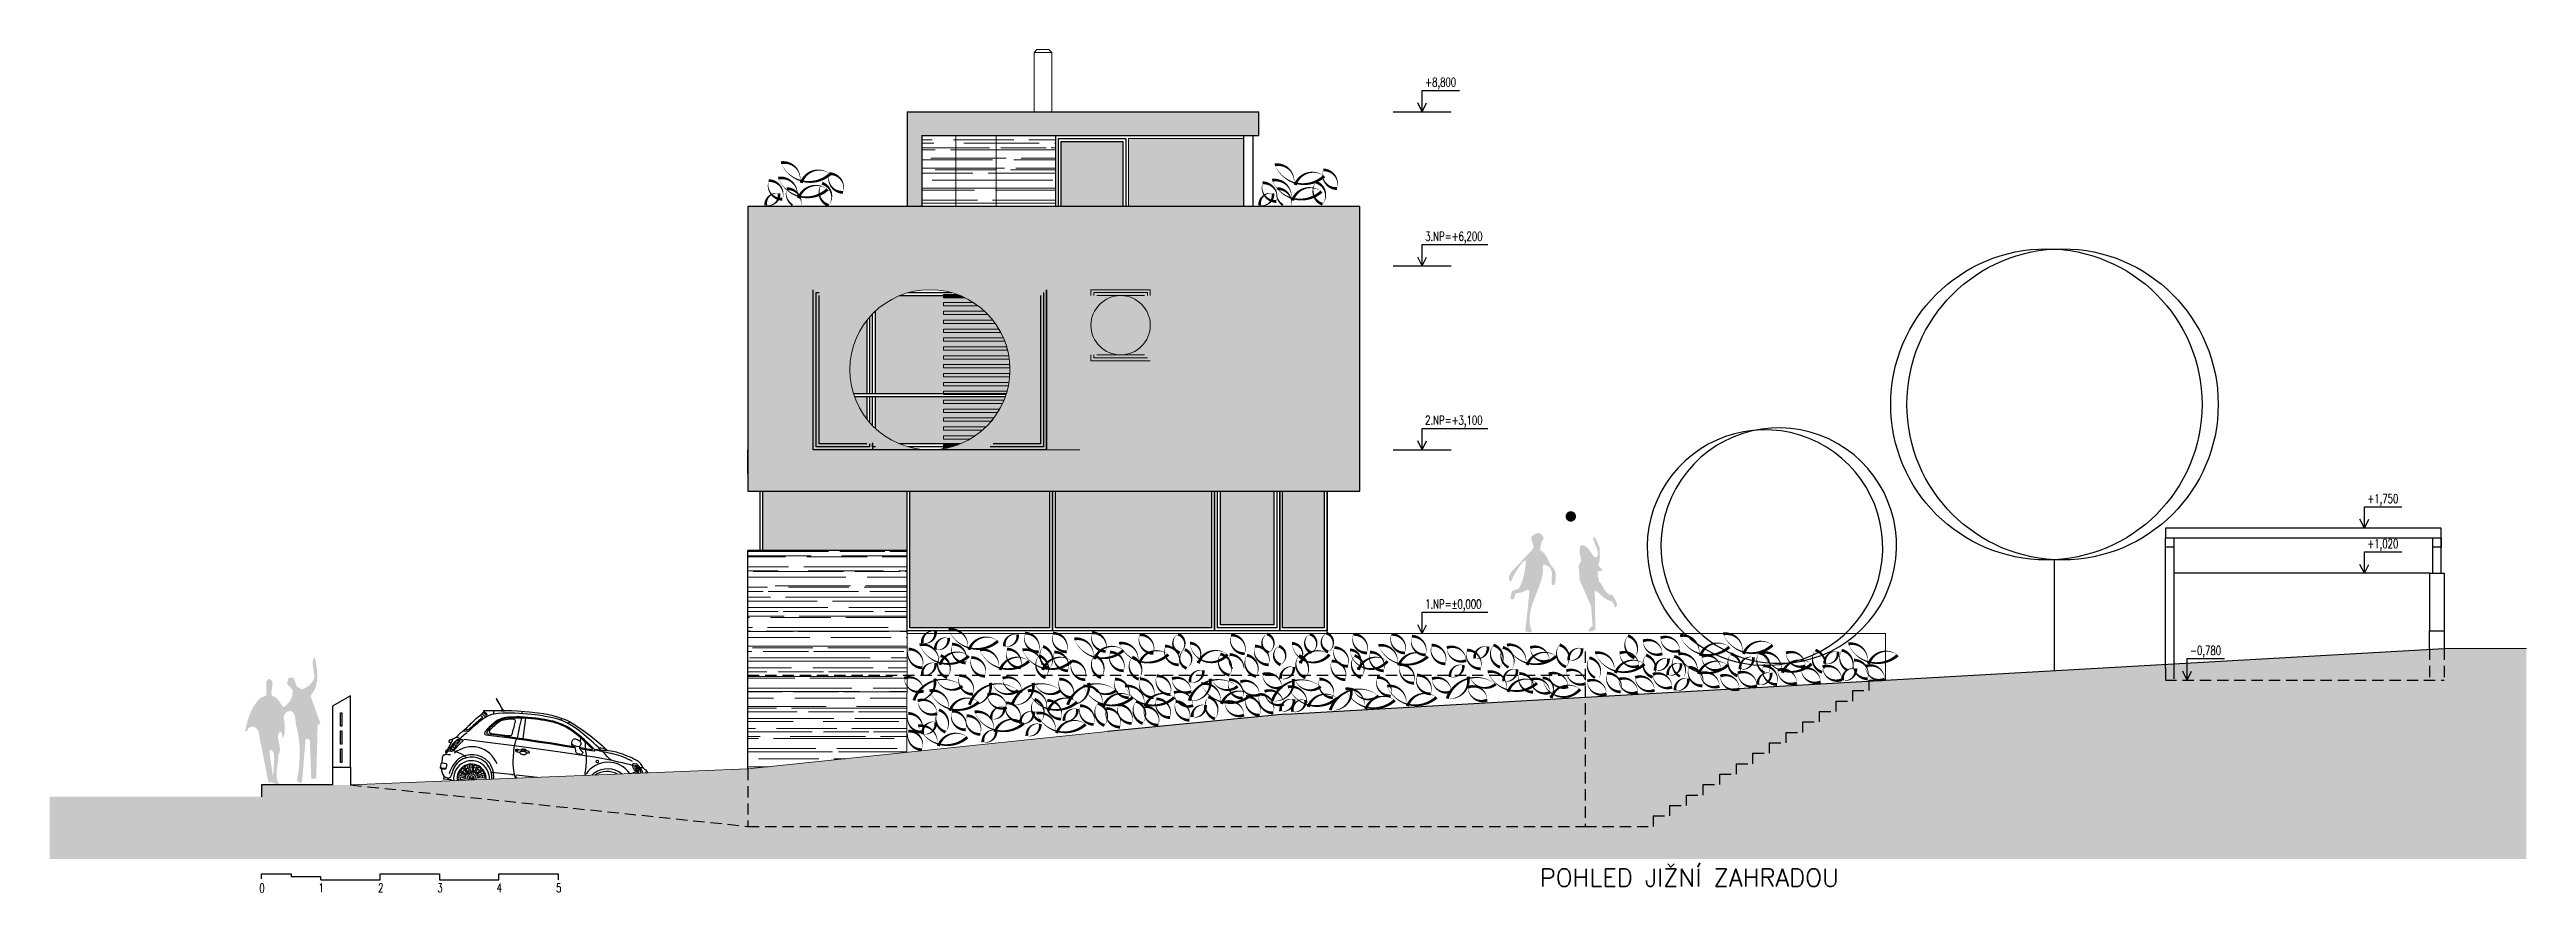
# Model space of a CAD drawing. Header units: metres. Extents: x -442 to 316, y -503 to 125.
# Drawn here: x 133.89 to 175.63, y -328.21 to -314 of the extents above; entities that cross this region are included whole.
import ezdxf

# ---------------------------------------------------------------- set-up
doc = ezdxf.new("R2010")
doc.units = ezdxf.units.M
doc.linetypes.add('DASHED', pattern=[19.05, 12.7, -6.35])
for name, color, linetype in [('FIGURE_SAGOME', 252, 'Continuous'), ('koty', 4, 'Continuous'), ('popis', 6, 'Continuous'), ('SRAFA', 251, 'Continuous'), ('SRAFY', 3, 'Continuous'), ('stávající stromy', 86, 'Continuous'), ('zariz.predmety', 203, 'Continuous'), ('ZDIVO', 1, 'Continuous')]:
    doc.layers.add(name, color=color, linetype=linetype)
doc.layers.add('FLOATINGWINDOWS', color=2, linetype='Continuous', plot=False)
doc.layers.add('Standard', color=7, linetype='Continuous', lineweight=25)
doc.styles.add('ROMANS', font='romans.shx', dxfattribs={"width": 0.7})
pattern_1 = [(0, (119.347, -343.87058), (0.5588, 0.254), [3.81, -0.508, 1.27, -0.254]), (0, (119.68482, -343.74358), (-0.254, 0.33782), [0.762, -0.08382, 1.524, -0.1905]), (0, (119.474, -343.65468), (1.3208, 0.17018), [2.032, -0.3556, 1.016, -0.254])]
pattern_2 = [(0, (0, -28.2993), (0.5588, 0.254), [3.81, -0.508, 1.27, -0.254]), (0, (0.33782, -28.1723), (-0.254, 0.33782), [0.762, -0.08382, 1.524, -0.1905]), (0, (0.127, -28.0834), (1.3208, 0.17018), [2.032, -0.3556, 1.016, -0.254])]

msp = doc.modelspace()

# ---------------------------------------------------------------- texts
at = {"layer": 'popis', "linetype": 'Continuous', "char_height": 0.15, "width": 2.20915077, "attachment_point": 1, "style": 'ROMANS'}
for s, insert in [('+8,800', (157.073426, -314.471464)), ('3.NP=+6,200', (157.073426, -317.071464)), ('2.NP=+3,100', (157.073426, -320.171464)), ('+1,750', (172.951072, -321.494006)), ('+1,020', (172.951072, -322.254006)), ('1.NP=%%P0,000', (157.073426, -323.271464)), ('-0,780', (169.964319, -324.054006)), ('0', (137.428318, -328.060516)), ('1', (138.428318, -328.056945)), ('2', (139.428318, -328.056945)), ('3', (140.428318, -328.056945)), ('4', (141.428318, -328.056945)), ('5', (142.428318, -328.057281))]:
    msp.add_mtext(s, dxfattribs=dict(at, insert=insert))
at = {"layer": 'Standard', "color": 7, "linetype": 'ByBlock', "style": 'ROMANS'}
msp.add_text('POHLED JIŽNÍ ZAHRADOU', height=0.3, dxfattribs=at).set_placement((159.004562, -328.110362))

# ---------------------------------------------------------------- hatches: boundary and pattern name
at = {"layer": 'FIGURE_SAGOME', "linetype": 'Continuous'}
h = msp.add_hatch(color=256, dxfattribs=at)
edge = h.paths.add_edge_path()
edge.add_arc((159.527993, -321.868899), 0.088929, -26.1149935, 333.8850065)
h = msp.add_hatch(color=256, dxfattribs=at)
edge = h.paths.add_edge_path()
edge.add_arc((159.5871, -322.747905), 0.326741, 190.4719932, 198.0414134)
edge.add_line((159.276424, -322.849098), (159.276358, -322.84919))
edge.add_line((159.276358, -322.84919), (159.273631, -322.929268))
edge.add_line((159.273631, -322.929268), (159.266441, -322.972478))
edge.add_line((159.266441, -322.972478), (159.252947, -323.017493))
edge.add_line((159.252947, -323.017493), (159.227765, -323.029181))
edge.add_line((159.227765, -323.029181), (159.204355, -323.017493))
edge.add_line((159.204355, -323.017493), (159.202548, -322.97609))
edge.add_line((159.202548, -322.97609), (159.20524, -322.934687))
edge.add_line((159.20524, -322.934687), (159.210659, -322.851881))
edge.add_line((159.210659, -322.851881), (159.207967, -322.812285))
edge.add_line((159.207967, -322.812285), (159.197165, -322.773573))
edge.add_line((159.197165, -322.773573), (159.177366, -322.737589))
edge.add_line((159.177366, -322.737589), (159.144039, -322.705182))
edge.add_line((159.144039, -322.705182), (159.126047, -322.699799))
edge.add_line((159.126047, -322.699799), (159.107169, -322.689882))
edge.add_line((159.107169, -322.689882), (159.085564, -322.684498))
edge.add_line((159.085564, -322.684498), (159.072956, -322.685384))
edge.add_line((159.072956, -322.685384), (159.060347, -322.692609))
edge.add_line((159.060347, -322.692609), (159.062153, -322.760079))
edge.add_line((159.062153, -322.760079), (159.055849, -322.8267))
edge.add_line((159.055849, -322.8267), (159.043276, -322.89417))
edge.add_line((159.043276, -322.89417), (159.025248, -322.961675))
edge.add_line((159.025248, -322.961675), (158.976656, -323.095766))
edge.add_line((158.976656, -323.095766), (158.923565, -323.231663))
edge.add_line((158.923565, -323.231663), (158.874051, -323.368445))
edge.add_line((158.874051, -323.368445), (158.855174, -323.437757))
edge.add_line((158.855174, -323.437757), (158.84168, -323.507954))
edge.add_line((158.84168, -323.507954), (158.834455, -323.579037))
edge.add_line((158.834455, -323.579037), (158.836261, -323.650155))
edge.add_line((158.836261, -323.650155), (158.846178, -323.723045))
edge.add_line((158.846178, -323.723045), (158.867782, -323.79774))
edge.add_line((158.867782, -323.79774), (158.865055, -323.814847))
edge.add_line((158.865055, -323.814847), (158.857866, -323.824728))
edge.add_line((158.857866, -323.824728), (158.831763, -323.825649))
edge.add_line((158.831763, -323.825649), (158.797585, -323.814847))
edge.add_line((158.797585, -323.814847), (158.76068, -323.808542))
edge.add_line((158.76068, -323.808542), (158.832684, -323.12456))
edge.add_line((158.832684, -323.12456), (158.796664, -323.101185))
edge.add_line((158.796664, -323.101185), (158.754376, -323.125481))
edge.add_line((158.754376, -323.125481), (158.713858, -323.144359))
edge.add_line((158.713858, -323.144359), (158.666186, -323.156967))
edge.add_line((158.666186, -323.156967), (158.604064, -323.161465))
edge.add_line((158.604064, -323.161465), (158.587878, -323.192987))
edge.add_line((158.587878, -323.192987), (158.581574, -323.228086))
edge.add_line((158.581574, -323.228086), (158.577076, -323.24335))
edge.add_line((158.577076, -323.24335), (158.568965, -323.25688))
edge.add_line((158.568965, -323.25688), (158.554586, -323.264955))
edge.add_line((158.554586, -323.264955), (158.532981, -323.268568))
edge.add_line((158.532981, -323.268568), (158.518566, -323.257765))
edge.add_line((158.518566, -323.257765), (158.512297, -323.245157))
edge.add_line((158.512297, -323.245157), (158.514989, -323.211864))
edge.add_line((158.514989, -323.211864), (158.525791, -323.174074))
edge.add_line((158.525791, -323.174074), (158.532981, -323.137169))
edge.add_line((158.532981, -323.137169), (158.572578, -323.114679))
edge.add_line((158.572578, -323.114679), (158.604985, -323.101185))
edge.add_line((158.604985, -323.101185), (158.640084, -323.101185))
edge.add_line((158.640084, -323.101185), (158.668878, -323.055284))
edge.add_line((158.668878, -323.055284), (158.69406, -323.001272))
edge.add_line((158.69406, -323.001272), (158.715664, -322.941877))
edge.add_line((158.715664, -322.941877), (158.733657, -322.877099))
edge.add_line((158.733657, -322.877099), (158.758874, -322.741202))
edge.add_line((158.758874, -322.741202), (158.773289, -322.608882))
edge.add_line((158.773289, -322.608882), (158.723775, -322.632293))
edge.add_line((158.723775, -322.632293), (158.658076, -322.718676))
edge.add_line((158.658076, -322.718676), (158.604064, -322.800597))
edge.add_line((158.604064, -322.800597), (158.558198, -322.882482))
edge.add_line((158.558198, -322.882482), (158.520373, -322.968865))
edge.add_line((158.520373, -322.968865), (158.502381, -322.961675))
edge.add_line((158.502381, -322.961675), (158.492499, -322.949988))
edge.add_line((158.492499, -322.949988), (158.48708, -322.918466))
edge.add_line((158.48708, -322.918466), (158.486195, -322.881597))
edge.add_line((158.486195, -322.881597), (158.486209, -322.881655))
edge.add_line((158.486209, -322.881655), (158.519105, -322.811565))
edge.add_line((158.519105, -322.811565), (158.520373, -322.812285))
edge.add_line((158.520373, -322.812285), (158.880356, -322.428891))
edge.add_line((158.880356, -322.428891), (158.895656, -322.402823))
edge.add_line((158.895656, -322.402823), (158.900154, -322.376721))
edge.add_line((158.900154, -322.376721), (158.896577, -322.351504))
edge.add_line((158.896577, -322.351504), (158.887581, -322.326322))
edge.add_line((158.887581, -322.326322), (158.867782, -322.27231))
edge.add_line((158.867782, -322.27231), (158.863284, -322.243516))
edge.add_line((158.863284, -322.243516), (158.867782, -322.212915))
edge.add_line((158.867782, -322.212915), (158.903767, -322.177816))
edge.add_line((158.903767, -322.177816), (158.947861, -322.156212))
edge.add_line((158.947861, -322.156212), (158.973079, -322.149907))
edge.add_line((158.973079, -322.149907), (159.000067, -322.152635))
edge.add_line((159.000067, -322.152635), (159.023442, -322.164322))
edge.add_line((159.023442, -322.164322), (159.040549, -322.181429))
edge.add_line((159.040549, -322.181429), (159.072956, -322.237211))
edge.add_line((159.072956, -322.237211), (159.047774, -322.276808))
edge.add_line((159.047774, -322.276808), (159.028861, -322.325401))
edge.add_line((159.028861, -322.325401), (159.017173, -322.380298))
edge.add_line((159.017173, -322.380298), (159.012675, -322.441499))
edge.add_line((159.012675, -322.441499), (159.055849, -322.467602))
edge.add_line((159.055849, -322.467602), (159.088256, -322.501815))
edge.add_line((159.088256, -322.501815), (159.114359, -322.541412))
edge.add_line((159.114359, -322.541412), (159.136849, -322.585507))
edge.add_line((159.136849, -322.585507), (159.18275, -322.677309))
edge.add_line((159.18275, -322.677309), (159.213351, -322.722289))
edge.add_line((159.213351, -322.722289), (159.252947, -322.764577))
edge.add_line((159.252947, -322.764577), (159.253003, -322.764455))
edge.add_arc((158.956099, -322.876489), 0.317338, 12.5949311, 20.6736371, ccw=False)
h = msp.add_hatch(color=256, dxfattribs=at)
edge = h.paths.add_edge_path()
edge.add_line((159.680276, -322.950189), (159.660313, -322.702331))
edge.add_arc((159.717572, -322.691943), 0.058194, -188.9479003, -169.7168272, ccw=False)
edge.add_arc((159.738753, -322.754177), 0.10616, 127.4645051, 137.817933, ccw=False)
edge.add_line((159.674179, -322.669914), (159.676608, -322.668203))
edge.add_line((159.676608, -322.668203), (159.6946, -322.641215))
edge.add_line((159.6946, -322.641215), (159.703596, -322.603389))
edge.add_line((159.703596, -322.603389), (159.686489, -322.540417))
edge.add_line((159.686489, -322.540417), (159.674802, -322.479216))
edge.add_line((159.674802, -322.479216), (159.674802, -322.419821))
edge.add_line((159.674802, -322.419821), (159.680185, -322.391912))
edge.add_line((159.680185, -322.391912), (159.690987, -322.364003))
edge.add_line((159.690987, -322.364003), (159.715284, -322.352315))
edge.add_line((159.715284, -322.352315), (159.760299, -322.363117))
edge.add_line((159.760299, -322.363117), (159.795398, -322.385607))
edge.add_line((159.795398, -322.385607), (159.825078, -322.416208))
edge.add_line((159.825078, -322.416208), (159.84941, -322.451307))
edge.add_line((159.84941, -322.451307), (159.897082, -322.520619))
edge.add_line((159.897082, -322.520619), (159.924105, -322.548492))
edge.add_line((159.924105, -322.548492), (159.956477, -322.567405))
edge.add_line((159.956477, -322.567405), (159.981694, -322.529615))
edge.add_line((159.981694, -322.529615), (159.987077, -322.488212))
edge.add_line((159.987077, -322.488212), (159.979888, -322.444117))
edge.add_line((159.979888, -322.444117), (159.963702, -322.399101))
edge.add_line((159.963702, -322.399101), (159.924105, -322.306414))
edge.add_line((159.924105, -322.306414), (159.910576, -322.261434))
edge.add_line((159.910576, -322.261434), (159.907884, -322.220031))
edge.add_line((159.907884, -322.220031), (159.931157, -322.220031))
edge.add_line((159.931157, -322.220031), (159.973372, -322.30155))
edge.add_line((159.973372, -322.30155), (160.009241, -322.38263))
edge.add_arc((159.881705, -322.421356), 0.133286, 2.257638, 16.8910813, ccw=False)
edge.add_arc((167.829976, -322.193883), 7.818247, -178.3712278, -178.0188988)
edge.add_line((160.016402, -322.464159), (160.017678, -322.560215))
edge.add_line((160.017678, -322.560215), (160.010488, -322.624108))
edge.add_line((160.010488, -322.624108), (159.991575, -322.688002))
edge.add_line((159.991575, -322.688002), (160.011374, -322.717717))
edge.add_line((160.011374, -322.717717), (160.032093, -322.740207))
edge.add_line((160.032093, -322.740207), (160.05097, -322.760005))
edge.add_line((160.05097, -322.760005), (160.063579, -322.784302))
edge.add_line((160.063579, -322.784302), (160.017678, -322.789685))
edge.add_line((160.017678, -322.789685), (159.998801, -322.790606))
edge.add_line((159.998801, -322.790606), (159.979888, -322.795989))
edge.add_line((159.979888, -322.795989), (159.978081, -322.841005))
edge.add_line((159.978081, -322.841005), (159.987077, -322.8851))
edge.add_line((159.987077, -322.8851), (159.998801, -322.925582))
edge.add_line((159.998801, -322.925582), (160.004184, -322.964293))
edge.add_line((160.004184, -322.964293), (160.033899, -323.001198))
edge.add_line((160.033899, -323.001198), (160.058196, -323.04168))
edge.add_line((160.058196, -323.04168), (160.104097, -323.118182))
edge.add_line((160.104097, -323.118182), (160.129278, -323.150589))
edge.add_line((160.129278, -323.150589), (160.157187, -323.174885))
edge.add_line((160.157187, -323.174885), (160.19048, -323.190186))
edge.add_line((160.19048, -323.190186), (160.230962, -323.192877))
edge.add_line((160.230962, -323.192877), (160.285859, -323.291869))
edge.add_line((160.285859, -323.291869), (160.302966, -323.33777))
edge.add_line((160.302966, -323.33777), (160.306578, -323.36026))
edge.add_line((160.306578, -323.36026), (160.303886, -323.383671))
edge.add_line((160.303886, -323.383671), (160.267867, -323.407968))
edge.add_line((160.267867, -323.407968), (160.262483, -323.372869))
edge.add_line((160.262483, -323.372869), (160.248069, -323.340462))
edge.add_line((160.248069, -323.340462), (160.22016, -323.29998))
edge.add_line((160.22016, -323.29998), (160.170681, -323.286486))
edge.add_line((160.170681, -323.286486), (160.128393, -323.266687))
edge.add_line((160.128393, -323.266687), (160.058196, -323.214482))
edge.add_line((160.058196, -323.214482), (159.996994, -323.159585))
edge.add_line((159.996994, -323.159585), (159.965473, -323.137095))
edge.add_line((159.965473, -323.137095), (159.931295, -323.119988))
edge.add_line((159.931295, -323.119988), (159.943903, -323.779638))
edge.add_line((159.943903, -323.779638), (159.879975, -323.805741))
edge.add_line((159.879975, -323.805741), (159.851181, -323.808433))
edge.add_line((159.851181, -323.808433), (159.824192, -323.803935))
edge.add_line((159.824192, -323.803935), (159.836801, -323.767065))
edge.add_line((159.836801, -323.767065), (159.854793, -323.74454))
edge.add_line((159.854793, -323.74454), (159.875477, -323.73016))
edge.add_line((159.875477, -323.73016), (159.896196, -323.720243))
edge.add_line((159.896196, -323.720243), (159.870979, -323.383671))
edge.add_line((159.870979, -323.383671), (159.680276, -322.950189))
h = msp.add_hatch(color=256, dxfattribs=at)
h.paths.add_polyline_path([(137.805754, -325.530672), (137.786877, -325.494688), (137.767079, -325.510874), (137.753549, -325.529787), (137.746359, -325.550471), (137.742747, -325.573881), (137.744553, -325.622474), (137.755355, -325.67468), (137.767964, -325.729577), (137.775154, -325.785359), (137.771577, -325.839371), (137.750857, -325.890655), (137.73917, -326.013058), (137.721178, -326.140844), (137.71668, -326.204773), (137.720257, -326.266859), (137.734672, -326.326255), (137.746359, -326.355049), (137.762545, -326.382958), (137.721178, -326.38565), (137.681581, -326.370349), (137.637486, -326.355934), (137.611383, -326.354163), (137.582554, -326.359547), (137.415171, -325.506376), (137.403483, -325.47489), (137.385491, -325.449708), (137.357582, -325.428989), (137.318871, -325.410997), (137.246902, -325.434408), (137.238792, -325.448787), (137.224663, -325.484878), (137.186586, -325.494688), (137.221685, -325.343491), (137.245096, -325.266104), (137.27389, -325.190488), (137.308068, -325.116713), (137.348586, -325.047401), (137.396293, -324.984429), (137.450269, -324.930417), (137.494364, -324.911504), (137.546569, -324.88271), (137.546569, -324.643323), (137.595162, -324.606418), (137.629376, -324.628023), (137.646482, -324.657738), (137.650059, -324.692837), (137.646482, -324.732434), (137.632067, -324.816125), (137.632067, -324.856607), (137.64287, -324.894433), (137.678854, -324.907006), (137.708569, -324.925034), (137.752664, -324.972706), (137.789569, -325.029409), (137.83547, -325.086998), (137.894865, -325.042018), (137.944343, -324.983508), (137.977635, -324.912425), (137.990244, -324.834117), (137.990244, -324.808935), (137.98394, -324.788216), (137.956066, -324.754038), (137.921853, -324.723438), (137.89575, -324.69011), (137.919161, -324.59473), (137.990244, -324.583043), (138.011849, -324.609145), (138.027149, -324.647821), (138.041564, -324.692837), (138.063133, -324.739623), (138.14686, -324.78641), (138.20714, -324.758536), (138.262038, -324.723438), (138.31063, -324.674845), (138.350227, -324.606418), (138.354725, -324.559632), (138.351148, -324.512845), (138.334927, -324.416545), (138.328622, -324.367953), (138.328622, -324.321131), (138.338539, -324.27615), (138.362836, -324.234747), (138.39163, -324.400324), (138.403318, -324.484051), (138.407816, -324.568628), (138.401547, -324.652319), (138.382634, -324.735125), (138.34665, -324.816125), (138.290832, -324.894433), (138.459136, -325.363289), (138.410543, -325.3867), (138.387132, -326.286658), (138.303441, -326.299266), (138.279144, -325.639581), (138.230551, -325.614399), (138.20714, -325.626972), (138.14686, -326.359547), (138.122989, -326.361938), (138.063133, -326.334365), (138.098232, -326.101247), (138.109955, -325.855557), (138.104536, -325.729577), (138.091963, -325.603597), (138.069437, -325.476696), (138.038837, -325.350681), (138.037066, -325.298511), (138.028034, -325.240001), (138.018153, -325.211207), (138.003738, -325.185104), (137.982169, -325.162614), (137.955145, -325.146393), (137.883142, -325.170689), (137.87326, -325.176993), (137.863343, -325.193215), (137.83547, -325.242693), (137.849849, -325.332689), (137.857074, -325.422684), (137.853462, -325.51268), (137.83547, -325.602676), (137.821976, -325.587376), (137.81475, -325.562194)])
h.paths.add_polyline_path([(137.64287, -325.819572), (137.663553, -325.842983), (137.674356, -325.877161), (137.678854, -325.962659), (137.67347, -326.032856), (137.671664, -326.102168), (137.667166, -326.173251), (137.655478, -326.250638), (137.595162, -325.819572), (137.619459, -325.806964)], flags=16)
at = {"layer": 'SRAFA', "linetype": 'Continuous'}
for points in [[(151.977417, -315.54614), (150.942417, -315.54614), (150.942417, -316.64614), (151.977417, -316.64614)], [(154.012417, -315.49614), (152.077417, -315.49614), (152.077417, -316.64614), (154.012417, -316.64614)], [(151.442417, -318.64614, 1), (152.442417, -318.64614, 1)], [(148.955956, -320.209361), (149.804969, -320.209361, 0.021062305), (149.86957, -320.115813), (148.955956, -320.115813), (148.955956, -320.059361), (149.903248, -320.059361, 0.01948357), (149.951309, -319.965813), (148.955956, -319.965813), (148.955956, -319.909361), (149.976033, -319.909361, 0.012534701), (150.000184, -319.84614), (147.81242, -319.84614), (147.81242, -320.388777, 0.08958624), (148.21749, -320.64614), (149.237294, -320.64614, 0.033883854), (149.401458, -320.565813), (148.955956, -320.565813), (148.955956, -320.509361), (149.491093, -320.509361, 0.028351799), (149.612133, -320.415813), (148.955956, -320.415813), (148.955956, -320.359361), (149.673281, -320.359361, 0.023628572), (149.759946, -320.265813), (148.955956, -320.265813)], [(150.74242, -321.44614), (148.39242, -321.44614), (148.39242, -323.74614), (150.74242, -323.74614)], [(150.84242, -321.44614), (150.84242, -323.74614), (153.473156, -323.74614), (153.473156, -321.44614)], [(154.52242, -321.44614), (153.623156, -321.44614), (153.623156, -323.69614), (154.52242, -323.69614)], [(155.37242, -321.44614), (154.67242, -321.44614), (154.67242, -323.74614), (155.37242, -323.74614)], [(175.632352, -324.09614), (175.632352, -327.644938), (133.892618, -327.644938), (133.892618, -326.59614), (137.462433, -326.59614), (137.462433, -326.39614), (138.662433, -326.39614), (138.962433, -326.39614), (145.66242, -326.12614), (151.722433, -325.49614), (154.712667, -325.206003), (159.772433, -324.918748), (164.832433, -324.631187), (174.247262, -324.09614)]]:
    msp.add_hatch(color=256, dxfattribs=at).paths.add_polyline_path(points)
h = msp.add_hatch(color=256, dxfattribs=at)
h.paths.add_polyline_path([(149.989052, -318.915813), (148.955956, -318.915813), (148.955956, -318.859361), (149.966088, -318.859361, 0.019221568), (149.921204, -318.765813), (148.955956, -318.765813), (148.955956, -318.709361), (149.889646, -318.709361, 0.020652096), (149.829022, -318.615813), (148.955956, -318.615813), (148.955956, -318.559361), (149.786779, -318.559361, 0.022942788), (149.705651, -318.465813), (148.955956, -318.465813), (148.955956, -318.409361), (149.648677, -318.409361, 0.027003971), (149.536956, -318.315813), (148.955956, -318.315813), (148.955956, -318.259361), (149.455563, -318.259361, 0.029754224), (149.315478, -318.180963), (148.955956, -318.180963), (148.955956, -318.14614), (148.21749, -318.14614, 0.089586254), (147.81242, -318.403504), (147.81242, -319.79614), (148.955956, -319.79614), (148.955956, -319.759361), (150.027611, -319.759361, 0.017826479), (150.050183, -319.665813), (148.955956, -319.665813), (148.955956, -319.609361), (150.060447, -319.609361, 0.01746235), (150.072077, -319.515813), (148.955956, -319.515813), (148.955956, -319.459361), (150.075911, -319.459361, 0.011712367), (150.077392, -319.39614, 0.005616653), (150.077051, -319.365813), (148.955956, -319.365813), (148.955956, -319.309361), (150.0746, -319.309361, 0.017414453), (150.065294, -319.215813), (148.955956, -319.215813), (148.955956, -319.159361), (150.056465, -319.159361, 0.017725008), (150.036355, -319.065813), (148.955956, -319.065813), (148.955956, -319.009361), (150.020799, -319.009361, 0.018300202)])
h.paths.add_polyline_path([(147.66242, -318.566481, 0.166984506), (147.377392, -319.39614, 0.075345211), (147.438012, -319.79614), (147.66242, -319.79614)])
h.paths.add_polyline_path([(147.66242, -319.84614), (147.4546, -319.84614, 0.080673013), (147.66242, -320.2258)])
at = {"layer": 'SRAFY', "linetype": 'Continuous', "lineweight": 0}
for points in [[(154.272417, -315.04614), (148.342417, -315.04614), (148.342417, -316.64614), (148.592417, -316.64614), (148.592417, -315.44614), (150.842417, -315.44614), (154.272417, -315.44614)], [(145.91242, -321.44614), (145.91242, -322.446141), (148.34242, -322.446141), (148.34242, -321.44614)]]:
    msp.add_hatch(color=252, dxfattribs=at).paths.add_polyline_path(points)
h = msp.add_hatch(dxfattribs=at)
h.set_pattern_fill('AR-RROOF', color=256, scale=0.01, style=0)
h.set_pattern_definition(pattern_2)
h.paths.add_polyline_path([(149.167417, -315.44614), (148.592417, -315.44614), (148.592417, -316.64614), (149.167417, -316.64614)])
h = msp.add_hatch(dxfattribs=at)
h.set_pattern_fill('AR-RROOF', color=256, scale=0.01, style=0)
h.set_pattern_definition(pattern_2)
h.paths.add_polyline_path([(149.842417, -315.44614), (149.167417, -315.44614), (149.167417, -316.64614), (149.842417, -316.64614)])
h = msp.add_hatch(dxfattribs=at)
h.set_pattern_fill('AR-RROOF', color=256, scale=0.01, style=0)
h.set_pattern_definition(pattern_2)
h.paths.add_polyline_path([(150.842417, -315.44614), (149.842417, -315.44614), (149.842417, -316.64614), (150.842417, -316.64614)])
h = msp.add_hatch(color=37, dxfattribs=at)
h.dxf.hatch_style = 1
h.paths.add_polyline_path([(148.955956, -318.124511), (149.180668, -318.124511), (149.315478, -318.180963), (148.955956, -318.180963)])
h = msp.add_hatch(color=37, dxfattribs=at)
h.dxf.hatch_style = 1
h.paths.add_polyline_path([(148.955956, -318.315813), (149.536956, -318.315813), (149.455563, -318.259361), (148.955956, -318.259361)])
h = msp.add_hatch(color=37, dxfattribs=at)
h.dxf.hatch_style = 1
h.paths.add_polyline_path([(148.955956, -318.465813), (149.705651, -318.465813), (149.648677, -318.409361), (148.955956, -318.409361)])
h = msp.add_hatch(color=37, dxfattribs=at)
h.dxf.hatch_style = 1
h.paths.add_polyline_path([(148.955956, -318.615813), (149.829022, -318.615813), (149.786779, -318.559361), (148.955956, -318.559361)])
h = msp.add_hatch(color=37, dxfattribs=at)
h.dxf.hatch_style = 1
h.paths.add_polyline_path([(148.955956, -318.765813), (149.921204, -318.765813), (149.889646, -318.709361), (148.955956, -318.709361)])
h = msp.add_hatch(color=37, dxfattribs=at)
h.dxf.hatch_style = 1
h.paths.add_polyline_path([(148.955956, -318.915813), (149.989052, -318.915813), (149.966088, -318.859361), (148.955956, -318.859361)])
h = msp.add_hatch(color=37, dxfattribs=at)
h.dxf.hatch_style = 1
h.paths.add_polyline_path([(148.955956, -319.065813), (150.036355, -319.065813), (150.020799, -319.009361), (148.955956, -319.009361)])
h = msp.add_hatch(color=37, dxfattribs=at)
h.dxf.hatch_style = 1
h.paths.add_polyline_path([(148.955956, -319.215813), (150.065294, -319.215813), (150.056465, -319.159361), (148.955956, -319.159361)])
h = msp.add_hatch(color=37, dxfattribs=at)
h.dxf.hatch_style = 1
h.paths.add_polyline_path([(148.955956, -319.365813), (150.077051, -319.365813), (150.0746, -319.309361), (148.955956, -319.309361)])
h = msp.add_hatch(color=37, dxfattribs=at)
h.dxf.hatch_style = 1
h.paths.add_polyline_path([(148.955956, -319.515813), (150.072077, -319.515813), (150.075911, -319.459361), (148.955956, -319.459361)])
h = msp.add_hatch(color=37, dxfattribs=at)
h.dxf.hatch_style = 1
h.paths.add_polyline_path([(148.955956, -319.665813), (150.050183, -319.665813), (150.060447, -319.609361), (148.955956, -319.609361)])
h = msp.add_hatch(color=37, dxfattribs=at)
h.dxf.hatch_style = 1
h.paths.add_polyline_path([(148.955956, -319.815813), (150.010503, -319.815813), (150.027611, -319.759361), (148.955956, -319.759361)])
h = msp.add_hatch(color=37, dxfattribs=at)
h.dxf.hatch_style = 1
h.paths.add_polyline_path([(148.955956, -319.965813), (149.951309, -319.965813), (149.976033, -319.909361), (148.955956, -319.909361)])
h = msp.add_hatch(color=37, dxfattribs=at)
h.dxf.hatch_style = 1
h.paths.add_polyline_path([(148.955956, -320.115813), (149.86957, -320.115813), (149.903248, -320.059361), (148.955956, -320.059361)])
h = msp.add_hatch(color=37, dxfattribs=at)
h.dxf.hatch_style = 1
h.paths.add_polyline_path([(148.955956, -320.265813), (149.759946, -320.265813), (149.804969, -320.209361), (148.955956, -320.209361)])
h = msp.add_hatch(color=37, dxfattribs=at)
h.dxf.hatch_style = 1
h.paths.add_polyline_path([(148.955956, -320.415813), (149.612133, -320.415813), (149.673281, -320.359361), (148.955956, -320.359361)])
h = msp.add_hatch(color=37, dxfattribs=at)
h.dxf.hatch_style = 1
h.paths.add_polyline_path([(148.955956, -320.565813), (149.401458, -320.565813), (149.491093, -320.509361), (148.955956, -320.509361)])
h = msp.add_hatch(color=37, dxfattribs=at)
h.dxf.hatch_style = 1
h.paths.add_polyline_path([(148.955956, -320.715813), (149.011932, -320.715813), (149.203599, -320.659361), (148.955956, -320.659361)])
h = msp.add_hatch(dxfattribs=at)
h.set_pattern_fill('AR-RROOF', color=256, scale=0.01, style=0)
h.set_pattern_definition(pattern_1)
h.paths.add_polyline_path([(148.342167, -324.546045), (148.34242, -323.84614), (148.34242, -322.446141), (145.662433, -322.446141), (145.662426, -324.546022)])
h = msp.add_hatch(dxfattribs=at)
h.set_pattern_fill('AR-RROOF', color=256, scale=0.01, style=0)
h.set_pattern_definition(pattern_1)
h.paths.add_polyline_path([(148.3421, -324.732443, -0.152589815), (148.296652, -324.598313, -0.049879311), (148.342153, -324.585562), (148.342167, -324.546045), (145.662422, -324.546022), (145.66242, -326.12614), (148.341697, -325.847602)])
at = {"layer": 'ZDIVO', "linetype": 'Continuous', "lineweight": 0}
h = msp.add_hatch(color=254, dxfattribs=at)
h.dxf.hatch_style = 1
h.paths.add_polyline_path([(155.97242, -316.64614), (145.66242, -316.64614), (145.66242, -321.44614), (155.97242, -321.44614)])
h.paths.add_polyline_path([(151.442417, -318.64614, -1), (152.442417, -318.64614, -1)], flags=16)
h.paths.add_polyline_path([(150.077392, -319.39614, -1), (147.377392, -319.39614, -1)], flags=16)
h.paths.add_polyline_path([(150.077051, -319.365813), (148.955956, -319.365813), (148.955956, -319.309361), (150.0746, -319.309361)], flags=0)
h.paths.add_polyline_path([(150.075911, -319.459361), (150.072077, -319.515813), (148.955956, -319.515813), (148.955956, -319.459361)], flags=0)
h.paths.add_polyline_path([(150.065294, -319.215813), (148.955956, -319.215813), (148.955956, -319.159361), (150.056465, -319.159361)], flags=0)
h.paths.add_polyline_path([(150.060447, -319.609361), (150.050183, -319.665813), (148.955956, -319.665813), (148.955956, -319.609361)], flags=0)
h.paths.add_polyline_path([(150.036355, -319.065813), (148.955956, -319.065813), (148.955956, -319.009361), (150.020799, -319.009361)], flags=0)
h.paths.add_polyline_path([(150.027611, -319.759361), (150.010503, -319.815813), (148.955956, -319.815813), (148.955956, -319.759361)], flags=0)
h.paths.add_polyline_path([(149.989052, -318.915813), (148.955956, -318.915813), (148.955956, -318.859361), (149.966088, -318.859361)], flags=0)
h.paths.add_polyline_path([(149.976033, -319.909361), (149.951309, -319.965813), (148.955956, -319.965813), (148.955956, -319.909361)], flags=0)
h.paths.add_polyline_path([(149.921204, -318.765813), (148.955956, -318.765813), (148.955956, -318.709361), (149.889646, -318.709361)], flags=0)
h.paths.add_polyline_path([(149.903248, -320.059361), (149.86957, -320.115813), (148.955956, -320.115813), (148.955956, -320.059361)], flags=0)
h.paths.add_polyline_path([(149.829022, -318.615813), (148.955956, -318.615813), (148.955956, -318.559361), (149.786779, -318.559361)], flags=0)
h.paths.add_polyline_path([(149.804969, -320.209361), (149.759946, -320.265813), (148.955956, -320.265813), (148.955956, -320.209361)], flags=0)
h.paths.add_polyline_path([(149.705651, -318.465813), (148.955956, -318.465813), (148.955956, -318.409361), (149.648677, -318.409361)], flags=0)
h.paths.add_polyline_path([(149.673281, -320.359361), (149.612133, -320.415813), (148.955956, -320.415813), (148.955956, -320.359361)], flags=0)
h.paths.add_polyline_path([(149.536956, -318.315813), (148.955956, -318.315813), (148.955956, -318.259361), (149.455563, -318.259361)], flags=0)
h.paths.add_polyline_path([(149.491093, -320.509361), (149.401458, -320.565813), (148.955956, -320.565813), (148.955956, -320.509361)], flags=0)
h.paths.add_polyline_path([(149.315478, -318.180963), (148.955956, -318.180963), (148.955956, -318.124511), (149.180668, -318.124511)], flags=0)
h.paths.add_polyline_path([(149.203599, -320.659361), (149.011932, -320.715813), (148.955956, -320.715813), (148.955956, -320.659361)], flags=0)

# ---------------------------------------------------------------- linework, layer by layer
for p, q in [((148.342417, -315.04614), (154.272417, -315.04614)), ((148.342417, -315.04614), (148.342417, -316.64614)), ((154.272417, -315.44614), (154.272417, -315.04614)), ((148.592417, -315.44614), (150.842417, -315.44614)), ((148.592417, -315.44614), (148.592417, -316.64614)), ((150.842417, -315.44614), (154.272417, -315.44614)), ((150.842417, -315.44614), (150.842417, -316.64614)), ((154.012417, -315.44614), (154.012417, -316.64614)), ((154.172417, -315.44614), (154.172417, -316.64614)), ((154.172417, -315.44614), (154.172417, -316.474514)), ((145.66242, -316.64614), (145.66242, -318.34614)), ((155.97242, -316.64614), (145.66242, -316.64614)), ((155.97242, -321.44614), (155.97242, -316.64614)), ((145.66242, -318.34614), (145.66242, -321.44614)), ((145.66242, -321.14614), (145.66242, -320.74614)), ((145.66242, -321.44614), (145.912368, -321.44614)), ((145.86242, -321.44614), (145.86242, -322.44614)), ((145.91242, -322.44614), (145.91242, -321.44614)), ((145.91242, -321.44614), (155.97242, -321.44614)), ((148.34242, -322.44614), (148.34242, -321.44614)), ((155.42242, -323.84614), (155.42242, -321.44614)), ((155.42242, -323.84614), (155.42242, -321.44614)), ((148.34242, -322.446141), (145.66242, -322.446141)), ((148.34242, -323.84614), (148.34242, -322.446141))]:
    msp.add_line(p, q)
at = {"layer": 'FIGURE_SAGOME', "linetype": 'Continuous'}
for p, q in [((141.206511, -325.145443), (141.197532, -325.167514)), ((141.204958, -325.149261), (141.215732, -325.161364)), ((141.282921, -325.145068), (141.206511, -325.145443)), ((141.374026, -325.144715), (141.282921, -325.145068)), ((141.503118, -325.145524), (141.374026, -325.144715)), ((141.380356, -325.157318), (141.382231, -325.144766)), ((141.511528, -325.145574), (141.503118, -325.145524)), ((141.677074, -325.146548), (141.554525, -325.145827)), ((141.774609, -325.152243), (141.677074, -325.146548)), ((141.903332, -325.163082), (141.774609, -325.152243)), ((140.779278, -325.55549), (140.766245, -325.571808)), ((140.798379, -325.536811), (140.779278, -325.55549)), ((140.817554, -325.520115), (140.798379, -325.536811)), ((140.83787, -325.504357), (140.817554, -325.520115)), ((140.859131, -325.490714), (140.83787, -325.504357)), ((140.875288, -325.480348), (140.859131, -325.490714)), ((140.871102, -325.488876), (140.864223, -325.487447)), ((140.884679, -325.491022), (140.871102, -325.488876)), ((140.887917, -325.469398), (140.875288, -325.480348)), ((140.904408, -325.492951), (140.884679, -325.491022)), ((140.906572, -325.449101), (140.887917, -325.469398)), ((140.89868, -325.459012), (140.898511, -325.457871)), ((140.900501, -325.460754), (140.89868, -325.459012)), ((140.908665, -325.463912), (140.900501, -325.460754)), ((140.932757, -325.495943), (140.904408, -325.492951)), ((140.922309, -325.431182), (140.906572, -325.449101)), ((140.918074, -325.466049), (140.908665, -325.463912)), ((140.926243, -325.467477), (140.918074, -325.466049)), ((140.945856, -325.408057), (140.922309, -325.431182)), ((140.936739, -325.467439), (140.926243, -325.467477)), ((140.944538, -325.497186), (140.932757, -325.495943)), ((140.948227, -325.46529), (140.936739, -325.467439)), ((140.949067, -325.496662), (140.944538, -325.497186)), ((140.967457, -325.387391), (140.945856, -325.408057)), ((140.956636, -325.459789), (140.948227, -325.46529)), ((140.951145, -325.495946), (140.949067, -325.496662)), ((140.953477, -325.493454), (140.951145, -325.495946)), ((140.957586, -325.488678), (140.953477, -325.493454)), ((140.967186, -325.452889), (140.956636, -325.459789)), ((140.967931, -325.478381), (140.957586, -325.488678)), ((140.977587, -325.443218), (140.967186, -325.452889)), ((140.982752, -325.373173), (140.967457, -325.387391)), ((140.986811, -325.460859), (140.967931, -325.478381)), ((140.995948, -325.426338), (140.977587, -325.443218)), ((141.002612, -325.3551), (140.982752, -325.373173)), ((141.013367, -325.436213), (140.986811, -325.460859)), ((141.015047, -325.408944), (140.995948, -325.426338)), ((141.028148, -325.330961), (141.002612, -325.3551)), ((141.032034, -325.418888), (141.013367, -325.436213)), ((141.037166, -325.389087), (141.015047, -325.408944)), ((141.050609, -325.311093), (141.028148, -325.330961)), ((141.053113, -325.400595), (141.032034, -325.418888)), ((141.059154, -325.370058), (141.037166, -325.389087)), ((141.073292, -325.289167), (141.050609, -325.311093)), ((141.096731, -325.364403), (141.053113, -325.400595)), ((141.084538, -325.349366), (141.059154, -325.370058)), ((141.089734, -325.275096), (141.073292, -325.289167)), ((141.106885, -325.330482), (141.084538, -325.349366)), ((141.113249, -325.254069), (141.089734, -325.275096)), ((141.12645, -325.339344), (141.096731, -325.364403)), ((141.124048, -325.315413), (141.106885, -325.330482)), ((141.14092, -325.231339), (141.113249, -325.254069)), ((141.142643, -325.299302), (141.124048, -325.315413)), ((141.17361, -325.302506), (141.12645, -325.339344)), ((141.158933, -325.21749), (141.14092, -325.231339)), ((141.159421, -325.285022), (141.142643, -325.299302)), ((141.156845, -325.219095), (141.172878, -325.236664)), ((141.176458, -325.200632), (141.158933, -325.21749)), ((141.174738, -325.27372), (141.159421, -325.285022)), ((141.172878, -325.236664), (141.180696, -325.245748)), ((141.195775, -325.286909), (141.17361, -325.302506)), ((141.181361, -325.267192), (141.174738, -325.27372)), ((141.187723, -325.186113), (141.176458, -325.200632)), ((141.176458, -325.200632), (141.186716, -325.206179)), ((141.180696, -325.245748), (141.183701, -325.250711)), ((141.184005, -325.26253), (141.181361, -325.267192)), ((141.183701, -325.250711), (141.184959, -325.255919)), ((141.184959, -325.255919), (141.184005, -325.26253)), ((141.186716, -325.206179), (141.207553, -325.22157)), ((141.197532, -325.167514), (141.187723, -325.186113)), ((141.227712, -325.266724), (141.195775, -325.286909)), ((141.197583, -325.167387), (141.217041, -325.184332)), ((141.207553, -325.22157), (141.220705, -325.235366)), ((141.215732, -325.161364), (141.238241, -325.182064)), ((141.217041, -325.184332), (141.230321, -325.198312)), ((141.220705, -325.235366), (141.234839, -325.251778)), ((141.224104, -325.522457), (141.223858, -325.529374)), ((141.223858, -325.529374), (141.224726, -325.534866)), ((141.225499, -325.516529), (141.224104, -325.522457)), ((141.224726, -325.534866), (141.229042, -325.543325)), ((141.230054, -325.50667), (141.225499, -325.516529)), ((141.240822, -325.258868), (141.227712, -325.266724)), ((141.229042, -325.543325), (141.234653, -325.548642)), ((141.242679, -325.489463), (141.230054, -325.50667)), ((141.230321, -325.198312), (141.243431, -325.212429)), ((141.234653, -325.548642), (141.247423, -325.553495)), ((141.234839, -325.251778), (141.240822, -325.258868)), ((141.238241, -325.182064), (141.260792, -325.206805)), ((141.268353, -325.241981), (141.240822, -325.258868)), ((141.269875, -325.456526), (141.242679, -325.489463)), ((141.243431, -325.212429), (141.248797, -325.22212)), ((141.247423, -325.553495), (141.378175, -325.568591)), ((141.248797, -325.22212), (141.267323, -325.216717)), ((141.260792, -325.206805), (141.267323, -325.216717)), ((141.262538, -325.519428), (141.261154, -325.523527)), ((141.261154, -325.523527), (141.261551, -325.526574)), ((141.261551, -325.526574), (141.263905, -325.528599)), ((141.264432, -325.512957), (141.262538, -325.519428)), ((141.263905, -325.528599), (141.269732, -325.530367)), ((141.266997, -325.505864), (141.264432, -325.512957)), ((141.271088, -325.497498), (141.266997, -325.505864)), ((141.300639, -325.226155), (141.268353, -325.241981)), ((141.269732, -325.530367), (141.27925, -325.532499)), ((141.302357, -325.423805), (141.269875, -325.456526)), ((141.28689, -325.471141), (141.271088, -325.497498)), ((141.27925, -325.532499), (141.378482, -325.545531)), ((141.314686, -325.436283), (141.28689, -325.471141)), ((141.347294, -325.210134), (141.300639, -325.226155)), ((141.339624, -325.387693), (141.302357, -325.423805)), ((141.305367, -325.485489), (141.303396, -325.494172)), ((141.303396, -325.494172), (141.303857, -325.501087)), ((141.303857, -325.501087), (141.307547, -325.509927)), ((141.310995, -325.475915), (141.305367, -325.485489)), ((141.307547, -325.509927), (141.313814, -325.518114)), ((141.322313, -325.462452), (141.310995, -325.475915)), ((141.313814, -325.518114), (141.324575, -325.523738)), ((141.351443, -325.400666), (141.314686, -325.436283)), ((141.349698, -325.433213), (141.322313, -325.462452)), ((141.324575, -325.523738), (141.343357, -325.527171)), ((141.377591, -325.355185), (141.339624, -325.387693)), ((141.343357, -325.527171), (141.611925, -325.560904)), ((141.37832, -325.201772), (141.347294, -325.210134)), ((141.388295, -325.398022), (141.349698, -325.433213)), ((141.388741, -325.36873), (141.351443, -325.400666)), ((141.403833, -325.334421), (141.377591, -325.355185)), ((141.378175, -325.568591), (141.475316, -325.579615)), ((141.415981, -325.195772), (141.37832, -325.201772)), ((141.378482, -325.545531), (141.479334, -325.558932)), ((141.379073, -325.171737), (141.380356, -325.157318)), ((141.382311, -325.187806), (141.379073, -325.171737)), ((141.388617, -325.200132), (141.382311, -325.187806)), ((141.419803, -325.371062), (141.388295, -325.398022)), ((141.414197, -325.348589), (141.388741, -325.36873)), ((141.448993, -325.303937), (141.403833, -325.334421)), ((141.457844, -325.319125), (141.414197, -325.348589)), ((141.454371, -325.189611), (141.415981, -325.195772)), ((141.44631, -325.351817), (141.419803, -325.371062)), ((141.47343, -325.332077), (141.44631, -325.351817)), ((141.485392, -325.285836), (141.448993, -325.303937)), ((141.534006, -325.185615), (141.454371, -325.189611)), ((141.492122, -325.30208), (141.457844, -325.319125)), ((141.497297, -325.318209), (141.47343, -325.332077)), ((141.479334, -325.558932), (141.618249, -325.578272)), ((141.525966, -325.272205), (141.485392, -325.285836)), ((141.530787, -325.28909), (141.492122, -325.30208)), ((141.536306, -325.305899), (141.497297, -325.318209)), ((141.583001, -325.258724), (141.525966, -325.272205)), ((141.586037, -325.276031), (141.530787, -325.28909)), ((141.608747, -325.186385), (141.534006, -325.185615)), ((141.574569, -325.29704), (141.536306, -325.305899)), ((141.615069, -325.292446), (141.574569, -325.29704)), ((141.620606, -325.254373), (141.583001, -325.258724)), ((141.622018, -325.271868), (141.586037, -325.276031)), ((141.73159, -325.189447), (141.608747, -325.186385)), ((141.611925, -325.560904), (141.640161, -325.564676)), ((141.650187, -325.290508), (141.615069, -325.292446)), ((141.679157, -325.251682), (141.620606, -325.254373)), ((141.679646, -325.269219), (141.622018, -325.271868)), ((141.640161, -325.564676), (141.654175, -325.565968)), ((141.698149, -325.290196), (141.650187, -325.290508)), ((141.654175, -325.565968), (141.663798, -325.564748)), ((141.663798, -325.564748), (141.670039, -325.562054)), ((141.670039, -325.562054), (141.677957, -325.555813)), ((141.677957, -325.555813), (141.684072, -325.549009)), ((141.762081, -325.250865), (141.679157, -325.251682)), ((141.762116, -325.268407), (141.679646, -325.269219)), ((141.684072, -325.549009), (141.689877, -325.538076)), ((141.689877, -325.538076), (141.695042, -325.526144)), ((141.695042, -325.526144), (141.707352, -325.469061)), ((141.704394, -325.290099), (141.698149, -325.290196)), ((141.711816, -325.290652), (141.704394, -325.290099)), ((141.707352, -325.469061), (141.719817, -325.420508)), ((141.72145, -325.293164), (141.711816, -325.290652)), ((141.719817, -325.420508), (141.727813, -325.388952)), ((141.733461, -325.300417), (141.72145, -325.293164)), ((141.727813, -325.388952), (141.737982, -325.346269)), ((141.810134, -325.193079), (141.73159, -325.189447)), ((141.738847, -325.307201), (141.733461, -325.300417)), ((141.737982, -325.346269), (141.742415, -325.326361)), ((141.742046, -325.316171), (141.738847, -325.307201)), ((141.742415, -325.326361), (141.742046, -325.316171)), ((141.824743, -325.251229), (141.762081, -325.250865)), ((141.824378, -325.268768), (141.762116, -325.268407)), ((141.879347, -325.197204), (141.810134, -325.193079)), ((141.887171, -325.271014), (141.824378, -325.268768)), ((141.888102, -325.253495), (141.824743, -325.251229)), ((141.85641, -325.167886), (141.856303, -325.159122)), ((141.859286, -325.183333), (141.85641, -325.167886)), ((141.864656, -325.196328), (141.859286, -325.183333)), ((141.949392, -325.201805), (141.879347, -325.197204)), ((141.950037, -325.275452), (141.887171, -325.271014)), ((141.951522, -325.257972), (141.888102, -325.253495)), ((141.977122, -325.1695), (141.903332, -325.163082)), ((142.014055, -325.208619), (141.949392, -325.201805)), ((142.017632, -325.282169), (141.950037, -325.275452)), ((142.019471, -325.264725), (141.951522, -325.257972)), ((142.12124, -325.185609), (141.977122, -325.1695)), ((142.073583, -325.216609), (142.014055, -325.208619)), ((142.083389, -325.289501), (142.017632, -325.282169)), ((142.085561, -325.272094), (142.019471, -325.264725)), ((142.125215, -325.223123), (142.073583, -325.216609)), ((142.132272, -325.296249), (142.083389, -325.289501)), ((142.134694, -325.278876), (142.085561, -325.272094)), ((142.21616, -325.199743), (142.12124, -325.185609)), ((142.200913, -325.234102), (142.125215, -325.223123)), ((142.183436, -325.303449), (142.132272, -325.296249)), ((142.185897, -325.286081), (142.134694, -325.278876)), ((142.23691, -325.311076), (142.183436, -325.303449)), ((142.239857, -325.293778), (142.185897, -325.286081)), ((142.243031, -325.241549), (142.200913, -325.234102)), ((142.305889, -325.217408), (142.21616, -325.199743)), ((142.28858, -325.321325), (142.23691, -325.311076)), ((142.291839, -325.304088), (142.239857, -325.293778)), ((142.310148, -325.252694), (142.243031, -325.241549)), ((142.338896, -325.330375), (142.28858, -325.321325)), ((142.342538, -325.313208), (142.291839, -325.304088)), ((142.381103, -325.234454), (142.305889, -325.217408)), ((142.36559, -325.265836), (142.310148, -325.252694)), ((142.380425, -325.340542), (142.338896, -325.330375)), ((142.384782, -325.32355), (142.342538, -325.313208)), ((142.419741, -325.279077), (142.36559, -325.265836)), ((142.427215, -325.353088), (142.380425, -325.340542)), ((142.468911, -325.257386), (142.381103, -325.234454)), ((142.43268, -325.336392), (142.384782, -325.32355)), ((142.457094, -325.290295), (142.419741, -325.279077)), ((142.468728, -325.369222), (142.427215, -325.353088)), ((142.475083, -325.352873), (142.43268, -325.336392)), ((142.508399, -325.307268), (142.457094, -325.290295)), ((142.528584, -325.392486), (142.468728, -325.369222)), ((142.518004, -325.274366), (142.468911, -325.257386)), ((142.53543, -325.376327), (142.475083, -325.352873)), ((142.501564, -325.298506), (142.49644, -325.303312)), ((142.511837, -325.291208), (142.501564, -325.298506)), ((142.564038, -325.329836), (142.508399, -325.307268)), ((142.528306, -325.282063), (142.511837, -325.291208)), ((142.56955, -325.293478), (142.518004, -325.274366)), ((142.535053, -325.280688), (142.528306, -325.282063)), ((142.574379, -325.413534), (142.528584, -325.392486)), ((142.582175, -325.397812), (142.53543, -325.376327)), ((142.610673, -325.351237), (142.564038, -325.329836)), ((142.612926, -325.311729), (142.56955, -325.293478)), ((142.610712, -325.432907), (142.574379, -325.413534)), ((142.619359, -325.417638), (142.582175, -325.397812)), ((142.639678, -325.364826), (142.610673, -325.351237)), ((142.661776, -325.463564), (142.610712, -325.432907)), ((142.662755, -325.335362), (142.612926, -325.311729)), ((142.671379, -325.44887), (142.619359, -325.417638)), ((142.635446, -325.358421), (142.635835, -325.354723)), ((142.636437, -325.361213), (142.635446, -325.358421)), ((142.635835, -325.354723), (142.637714, -325.351299)), ((142.639678, -325.364826), (142.636437, -325.361213)), ((142.637714, -325.351299), (142.652776, -325.335829)), ((142.659487, -325.377429), (142.639678, -325.364826)), ((142.652776, -325.335829), (142.655665, -325.333913)), ((142.655665, -325.333913), (142.659155, -325.334047)), ((142.659155, -325.334047), (142.662755, -325.335362)), ((142.717196, -325.41394), (142.659487, -325.377429)), ((142.719527, -325.504531), (142.661776, -325.463564)), ((142.662755, -325.335362), (142.670411, -325.339207)), ((142.670411, -325.339207), (142.737703, -325.37945)), ((142.729967, -325.490431), (142.671379, -325.44887)), ((142.771029, -325.449901), (142.717196, -325.41394)), ((142.789963, -325.558937), (142.719527, -325.504531)), ((142.801035, -325.545324), (142.729967, -325.490431)), ((142.737703, -325.37945), (142.785931, -325.410265)), ((142.809477, -325.477487), (142.771029, -325.449901)), ((142.785931, -325.410265), (142.83103, -325.439986)), ((142.849019, -325.609484), (142.789963, -325.558937)), ((142.860425, -325.596157), (142.801035, -325.545324)), ((142.840206, -325.501645), (142.809477, -325.477487)), ((142.83103, -325.439986), (142.88281, -325.476405)), ((142.903718, -325.551962), (142.840206, -325.501645)), ((142.88281, -325.476405), (142.923103, -325.50534)), ((142.983175, -325.619858), (142.903718, -325.551962)), ((142.923103, -325.50534), (142.964323, -325.535526)), ((142.964323, -325.535526), (143.002505, -325.564216)), ((143.002505, -325.564216), (143.035296, -325.590449)), ((140.506499, -325.965626), (140.502353, -325.993354)), ((140.511663, -325.932006), (140.506499, -325.965626)), ((140.517821, -325.909968), (140.511663, -325.932006)), ((140.523989, -325.896646), (140.517821, -325.909968)), ((140.529158, -325.894924), (140.523989, -325.896646)), ((140.534002, -325.895208), (140.529158, -325.894924)), ((140.541507, -325.894979), (140.534002, -325.895208)), ((140.550376, -325.891492), (140.541507, -325.894979)), ((140.556689, -325.88751), (140.550376, -325.891492)), ((140.567718, -325.882392), (140.556689, -325.88751)), ((140.567381, -325.833359), (140.566674, -325.843149)), ((140.566674, -325.843149), (140.56861, -325.852408)), ((140.569902, -325.822451), (140.567381, -325.833359)), ((140.568896, -325.877341), (140.567718, -325.882392)), ((140.601912, -325.888294), (140.567718, -325.882392)), ((140.56861, -325.852408), (140.570991, -325.862038)), ((140.570533, -325.828405), (140.568628, -325.827964)), ((140.570335, -325.868276), (140.568896, -325.877341)), ((140.571831, -325.81979), (140.569902, -325.822451)), ((140.570991, -325.862038), (140.570335, -325.868276)), ((140.579337, -325.829226), (140.570533, -325.828405)), ((140.580933, -325.856107), (140.570991, -325.862038)), ((140.576168, -325.816691), (140.571831, -325.81979)), ((140.584126, -325.812972), (140.576168, -325.816691)), ((140.599797, -325.829541), (140.579337, -325.829226)), ((140.593497, -325.840971), (140.580933, -325.856107)), ((140.589683, -325.809546), (140.584126, -325.812972)), ((140.594556, -325.802218), (140.589683, -325.809546)), ((140.607408, -325.828357), (140.593497, -325.840971)), ((140.601655, -325.787814), (140.594556, -325.802218)), ((140.607408, -325.828357), (140.599797, -325.829541)), ((140.629956, -325.739507), (140.601655, -325.787814)), ((140.649219, -325.890539), (140.601912, -325.888294)), ((140.610763, -325.822026), (140.607408, -325.828357)), ((140.617206, -325.828168), (140.607408, -325.828357)), ((140.618151, -325.81005), (140.610763, -325.822026)), ((140.634424, -325.828608), (140.617206, -325.828168)), ((140.623539, -325.801341), (140.618151, -325.81005)), ((140.622193, -325.657331), (140.621103, -325.661749)), ((140.621103, -325.661749), (140.621778, -325.668698)), ((140.621778, -325.668698), (140.625667, -325.673329)), ((140.625911, -325.65319), (140.622193, -325.657331)), ((140.629556, -325.791374), (140.623539, -325.801341)), ((140.625667, -325.673329), (140.632045, -325.675095)), ((140.629539, -325.648414), (140.625911, -325.65319)), ((140.633851, -325.643086), (140.629539, -325.648414)), ((140.640043, -325.773854), (140.629556, -325.791374)), ((140.662844, -325.686361), (140.629956, -325.739507)), ((140.632045, -325.675095), (140.640497, -325.676455)), ((140.639008, -325.638627), (140.633851, -325.643086)), ((140.652271, -325.830337), (140.634424, -325.828608)), ((140.646183, -325.635789), (140.639008, -325.638627)), ((140.646827, -325.761318), (140.640043, -325.773854)), ((140.640497, -325.676455), (140.646842, -325.678531)), ((140.646923, -325.767732), (140.645955, -325.76293)), ((140.656384, -325.633895), (140.646183, -325.635789)), ((140.655733, -325.747514), (140.646827, -325.761318)), ((140.646842, -325.678531), (140.654139, -325.681958)), ((140.64874, -325.77061), (140.646923, -325.767732)), ((140.653928, -325.773702), (140.64874, -325.77061)), ((140.653006, -325.789101), (140.64932, -325.803359)), ((140.64932, -325.803359), (140.650981, -325.812497)), ((140.650981, -325.812497), (140.6608, -325.820965)), ((140.669306, -325.831064), (140.652271, -325.830337)), ((140.661647, -325.771546), (140.653006, -325.789101)), ((140.661647, -325.771546), (140.653928, -325.773702)), ((140.654139, -325.681958), (140.658345, -325.685059)), ((140.663647, -325.735262), (140.655733, -325.747514)), ((140.669775, -325.634369), (140.656384, -325.633895)), ((140.658345, -325.685059), (140.660688, -325.689846)), ((140.6608, -325.820965), (140.671247, -325.83098)), ((140.666371, -325.764268), (140.661647, -325.771546)), ((140.664471, -325.780814), (140.661647, -325.771546)), ((140.673865, -325.665878), (140.662844, -325.686361)), ((140.676497, -325.718683), (140.663647, -325.735262)), ((140.667896, -325.789019), (140.664471, -325.780814)), ((140.676268, -325.746789), (140.666371, -325.764268)), ((140.673663, -325.794466), (140.667896, -325.789019)), ((140.680159, -325.760324), (140.668624, -325.760289)), ((140.680105, -325.828948), (140.669306, -325.831064)), ((140.68143, -325.635478), (140.669775, -325.634369)), ((140.681046, -325.820758), (140.671597, -325.830615)), ((140.679923, -325.797745), (140.673663, -325.794466)), ((140.678718, -325.656538), (140.673865, -325.665878)), ((140.689558, -325.72818), (140.676268, -325.746789)), ((140.688351, -325.70519), (140.676497, -325.718683)), ((140.679951, -325.649279), (140.678718, -325.656538)), ((140.686035, -325.798888), (140.679923, -325.797745)), ((140.680897, -325.639175), (140.679951, -325.649279)), ((140.693427, -325.822865), (140.680105, -325.828948)), ((140.692521, -325.761452), (140.680159, -325.760324)), ((140.682197, -325.630163), (140.680897, -325.639175)), ((140.692314, -325.807167), (140.681046, -325.820758)), ((140.684022, -325.625078), (140.682197, -325.630163)), ((140.686486, -325.621989), (140.684022, -325.625078)), ((140.695527, -325.79752), (140.686035, -325.798888)), ((140.693597, -325.61793), (140.686486, -325.621989)), ((140.699084, -325.692904), (140.688351, -325.70519)), ((140.70662, -325.707213), (140.689558, -325.72818)), ((140.701357, -325.795816), (140.692314, -325.807167)), ((140.709448, -325.764292), (140.692521, -325.761452)), ((140.701256, -325.73524), (140.693378, -325.738277)), ((140.706104, -325.812741), (140.693427, -325.822865)), ((140.708454, -325.612694), (140.693597, -325.61793)), ((140.703804, -325.79255), (140.695527, -325.79752)), ((140.747219, -325.837732), (140.698334, -325.818946)), ((140.710996, -325.680903), (140.699084, -325.692904)), ((140.709152, -325.728688), (140.701256, -325.73524)), ((140.70896, -325.785669), (140.701357, -325.795816)), ((140.717898, -325.800842), (140.706104, -325.812741)), ((140.715526, -325.697359), (140.70662, -325.707213)), ((140.722627, -325.607268), (140.708454, -325.612694)), ((140.721627, -325.768447), (140.70896, -325.785669)), ((140.720855, -325.722714), (140.709152, -325.728688)), ((140.722227, -325.767569), (140.709448, -325.764292)), ((140.724451, -325.667991), (140.710996, -325.680903)), ((140.725773, -325.688467), (140.715526, -325.697359)), ((140.716617, -325.675509), (140.720021, -325.675072)), ((140.730066, -325.786844), (140.717898, -325.800842)), ((140.720021, -325.675072), (140.722367, -325.675319)), ((140.735119, -325.725801), (140.720855, -325.722714)), ((140.728577, -325.75827), (140.721627, -325.768447)), ((140.722367, -325.675319), (140.723039, -325.675745)), ((140.735232, -325.601165), (140.722627, -325.607268)), ((140.735469, -325.665519), (140.723039, -325.675745)), ((140.723039, -325.675745), (140.725176, -325.677857)), ((140.739525, -325.656425), (140.724451, -325.667991)), ((140.725176, -325.677857), (140.726111, -325.681076)), ((140.726066, -325.68485), (140.725773, -325.688467)), ((140.725773, -325.688467), (140.742859, -325.689111)), ((140.726111, -325.681076), (140.726066, -325.68485)), ((140.734702, -325.749675), (140.728577, -325.75827)), ((140.745036, -325.771247), (140.730066, -325.786844)), ((140.741644, -325.739226), (140.734702, -325.749675)), ((140.742357, -325.73553), (140.735119, -325.725801)), ((140.74791, -325.592853), (140.735232, -325.601165)), ((140.744353, -325.657427), (140.735469, -325.665519)), ((140.751256, -325.647762), (140.739525, -325.656425)), ((140.748948, -325.72884), (140.741644, -325.739226)), ((140.742859, -325.689111), (140.754186, -325.695053)), ((140.753828, -325.650463), (140.744353, -325.657427)), ((140.758628, -325.753884), (140.745036, -325.771247)), ((140.748964, -325.596091), (140.747163, -325.593343)), ((140.821261, -325.873699), (140.747219, -325.837732)), ((140.754174, -325.586404), (140.74791, -325.592853)), ((140.755194, -325.720256), (140.748948, -325.72884)), ((140.753851, -325.598484), (140.748964, -325.596091)), ((140.766086, -325.638519), (140.751256, -325.647762)), ((140.76185, -325.644546), (140.753828, -325.650463)), ((140.770188, -325.602876), (140.753851, -325.598484)), ((140.766245, -325.571808), (140.754174, -325.586404)), ((140.761067, -325.689801), (140.754186, -325.695053)), ((140.754186, -325.695053), (140.760124, -325.700426)), ((140.76422, -325.709943), (140.755194, -325.720256)), ((140.783746, -325.727421), (140.758628, -325.753884)), ((140.760124, -325.700426), (140.761771, -325.704819)), ((140.769567, -325.680851), (140.761067, -325.689801)), ((140.767022, -325.641587), (140.76185, -325.644546)), ((140.778693, -325.693947), (140.76422, -325.709943)), ((140.775421, -325.635745), (140.766086, -325.638519)), ((140.766086, -325.638519), (140.781176, -325.640882)), ((140.773583, -325.641544), (140.767022, -325.641587)), ((140.777033, -325.670035), (140.769567, -325.680851)), ((140.785552, -325.606176), (140.770188, -325.602876)), ((140.77839, -325.643125), (140.773583, -325.641544)), ((140.788611, -325.631123), (140.775421, -325.635745)), ((140.782895, -325.656715), (140.777033, -325.670035)), ((140.781812, -325.646595), (140.77839, -325.643125)), ((140.789945, -325.680541), (140.778693, -325.693947)), ((140.781176, -325.640882), (140.791823, -325.643971)), ((140.783686, -325.65188), (140.781812, -325.646595)), ((140.782895, -325.656715), (140.783686, -325.65188)), ((140.807573, -325.704261), (140.783746, -325.727421)), ((140.798752, -325.608457), (140.785552, -325.606176)), ((140.799597, -325.628595), (140.788611, -325.631123)), ((140.794493, -325.675509), (140.789945, -325.680541)), ((140.791823, -325.643971), (140.796985, -325.646374)), ((140.798102, -325.669573), (140.794493, -325.675509)), ((140.796985, -325.646374), (140.799991, -325.649447)), ((140.800086, -325.665993), (140.798102, -325.669573)), ((140.805758, -325.629115), (140.799597, -325.628595)), ((140.799991, -325.649447), (140.801927, -325.652866)), ((140.801574, -325.661671), (140.800086, -325.665993)), ((140.802531, -325.656949), (140.801574, -325.661671)), ((140.801927, -325.652866), (140.802531, -325.656949)), ((140.805758, -325.629115), (140.823714, -325.630719)), ((140.836232, -325.677273), (140.807573, -325.704261)), ((140.885142, -325.906093), (140.821261, -325.873699)), ((140.823714, -325.630719), (140.840845, -325.633443)), ((140.84483, -325.669622), (140.836232, -325.677273)), ((140.840845, -325.633443), (140.847907, -325.636021)), ((140.850397, -325.663179), (140.84483, -325.669622)), ((140.847907, -325.636021), (140.852472, -325.6391)), ((140.853888, -325.657587), (140.850397, -325.663179)), ((140.852472, -325.6391), (140.855463, -325.642625)), ((140.856417, -325.650977), (140.853888, -325.657587)), ((140.855463, -325.642625), (140.856846, -325.646897)), ((140.856846, -325.646897), (140.856417, -325.650977)), ((141.361071, -325.695113), (140.873881, -325.628743)), ((140.917865, -325.939733), (140.885142, -325.906093)), ((141.679575, -325.733425), (141.361071, -325.695113)), ((141.475316, -325.579615), (141.615886, -325.598311)), ((141.615886, -325.598311), (141.772773, -325.621158)), ((141.618249, -325.578272), (141.775254, -325.603794)), ((141.967456, -325.770899), (141.679575, -325.733425)), ((141.744472, -325.807685), (141.743857, -325.812069)), ((141.743857, -325.812069), (141.744113, -325.818386)), ((141.744113, -325.818386), (141.747298, -325.824551)), ((141.746963, -325.804419), (141.744472, -325.807685)), ((141.752432, -325.800546), (141.746963, -325.804419)), ((141.747298, -325.824551), (141.751554, -325.829295)), ((141.751554, -325.829295), (141.757925, -325.832882)), ((141.758636, -325.798439), (141.752432, -325.800546)), ((141.757925, -325.832882), (141.771387, -325.836143)), ((141.764392, -325.797666), (141.758636, -325.798439)), ((141.776999, -325.798841), (141.764392, -325.797666)), ((141.771387, -325.836143), (141.806141, -325.842569)), ((141.772773, -325.621158), (141.938383, -325.644378)), ((141.775254, -325.603794), (141.940818, -325.627006)), ((141.804984, -325.803017), (141.776999, -325.798841)), ((141.842804, -325.80946), (141.804984, -325.803017)), ((141.806141, -325.842569), (141.817582, -325.84483)), ((141.817777, -325.843232), (141.8173, -325.847147)), ((141.8173, -325.847147), (141.818947, -325.853106)), ((141.82122, -325.838915), (141.817777, -325.843232)), ((141.818947, -325.853106), (141.823655, -325.861427)), ((141.827381, -325.834942), (141.82122, -325.838915)), ((141.823655, -325.861427), (141.83113, -325.87039)), ((141.831315, -325.832757), (141.827381, -325.834942)), ((141.83113, -325.87039), (141.838222, -325.875225)), ((141.838491, -325.831888), (141.831315, -325.832757)), ((141.83421, -325.805458), (141.832142, -325.807644)), ((141.838674, -325.80247), (141.83421, -325.805458)), ((141.838222, -325.875225), (141.85056, -325.880633)), ((141.849452, -325.832718), (141.838491, -325.831888)), ((141.846269, -325.798198), (141.838674, -325.80247)), ((141.885195, -325.815539), (141.842804, -325.80946)), ((141.856361, -325.794305), (141.846269, -325.798198)), ((141.892906, -325.836903), (141.849452, -325.832718)), ((141.85056, -325.880633), (141.864591, -325.883944)), ((141.868624, -325.793869), (141.856361, -325.794305)), ((141.864591, -325.883944), (141.875309, -325.885204)), ((141.879466, -325.794897), (141.868624, -325.793869)), ((141.875309, -325.885204), (141.886856, -325.88603)), ((141.898017, -325.798237), (141.879466, -325.794897)), ((141.937476, -325.823896), (141.885195, -325.815539)), ((141.886856, -325.88603), (141.898465, -325.885031)), ((141.91549, -325.840855), (141.892906, -325.836903)), ((141.910833, -325.801317), (141.898017, -325.798237)), ((141.898465, -325.885031), (141.907366, -325.882439)), ((141.907366, -325.882439), (141.917552, -325.876322)), ((141.91826, -325.805213), (141.910833, -325.801317)), ((141.925915, -325.846156), (141.91549, -325.840855)), ((141.917552, -325.876322), (141.924466, -325.870252)), ((141.925148, -325.81424), (141.91826, -325.805213)), ((141.924466, -325.870252), (141.927902, -325.866169)), ((141.929506, -325.822622), (141.925148, -325.81424)), ((141.930999, -325.85178), (141.925915, -325.846156)), ((141.927902, -325.866169), (141.929842, -325.861816)), ((141.929842, -325.861816), (141.931703, -325.856323)), ((141.931703, -325.856323), (141.930999, -325.85178)), ((141.931703, -325.856323), (141.933343, -325.856469)), ((141.933343, -325.856469), (141.96475, -325.858396)), ((141.956597, -325.827225), (141.937476, -325.823896)), ((141.938383, -325.644378), (142.14612, -325.673685)), ((141.940818, -325.627006), (142.148648, -325.656327)), ((141.96721, -325.830314), (141.956597, -325.827225)), ((141.96475, -325.858396), (141.970461, -325.857292)), ((141.976241, -325.838049), (141.96721, -325.830314)), ((142.538223, -325.850775), (141.967456, -325.770899)), ((141.970461, -325.857292), (141.974108, -325.854167)), ((141.974108, -325.854167), (141.978237, -325.848941)), ((141.979048, -325.843046), (141.976241, -325.838049)), ((141.978237, -325.848941), (141.978923, -325.845517)), ((141.978923, -325.845517), (141.979048, -325.843046)), ((142.14612, -325.673685), (142.323399, -325.700327)), ((142.148648, -325.656327), (142.326006, -325.68298)), ((142.323399, -325.700327), (142.453153, -325.719826)), ((142.326006, -325.68298), (142.455982, -325.702514)), ((142.453153, -325.719826), (142.574842, -325.74132)), ((142.455982, -325.702514), (142.577788, -325.724028)), ((142.911061, -325.908276), (142.538223, -325.850775)), ((142.574842, -325.74132), (142.692163, -325.760571)), ((142.577788, -325.724028), (142.694757, -325.743221)), ((142.692163, -325.760571), (142.748991, -325.768245)), ((142.694757, -325.743221), (142.703676, -325.744426)), ((142.695256, -325.706542), (142.695525, -325.695446)), ((142.695303, -325.721043), (142.695256, -325.706542)), ((142.702426, -325.717157), (142.695273, -325.711766)), ((142.696959, -325.732318), (142.695303, -325.721043)), ((142.695525, -325.695446), (142.696057, -325.673477)), ((142.696057, -325.673477), (142.698161, -325.661726)), ((142.698262, -325.737986), (142.696959, -325.732318)), ((142.698161, -325.661726), (142.701343, -325.652847)), ((142.701309, -325.743), (142.698262, -325.737986)), ((142.707613, -325.746796), (142.701309, -325.743)), ((142.701343, -325.652847), (142.704004, -325.645828)), ((142.717101, -325.724902), (142.702426, -325.717157)), ((142.704004, -325.645828), (142.712827, -325.634472)), ((142.716189, -325.751678), (142.707613, -325.746796)), ((142.712827, -325.634472), (142.721655, -325.626946)), ((142.728237, -325.754881), (142.716189, -325.751678)), ((142.743274, -325.735253), (142.717101, -325.724902)), ((142.721655, -325.626946), (142.731081, -325.622095)), ((142.737433, -325.756673), (142.728237, -325.754881)), ((142.731081, -325.622095), (142.738377, -325.619595)), ((142.74768, -325.76544), (142.737433, -325.756673)), ((142.738377, -325.619595), (142.746916, -325.619405)), ((142.780712, -325.746344), (142.743274, -325.735253)), ((142.746916, -325.619405), (142.75776, -325.620846)), ((142.75078, -325.772073), (142.74768, -325.76544)), ((142.756874, -325.790597), (142.75078, -325.772073)), ((142.761028, -325.81475), (142.756874, -325.790597)), ((142.75776, -325.620846), (142.7678, -325.623428)), ((142.761135, -325.827772), (142.761028, -325.81475)), ((142.761943, -325.841165), (142.761135, -325.827772)), ((142.765329, -325.848323), (142.761943, -325.841165)), ((142.774494, -325.858161), (142.765329, -325.848323)), ((142.7678, -325.623428), (142.782549, -325.629389)), ((142.784605, -325.866028), (142.774494, -325.858161)), ((142.810045, -325.753155), (142.780712, -325.746344)), ((142.782549, -325.629389), (142.792718, -325.634599)), ((142.796571, -325.871726), (142.784605, -325.866028)), ((142.792718, -325.634599), (142.806165, -325.642599)), ((142.811437, -325.876546), (142.796571, -325.871726)), ((142.806165, -325.642599), (142.819837, -325.653819)), ((142.824759, -325.755403), (142.810045, -325.753155)), ((142.827612, -325.880174), (142.811437, -325.876546)), ((142.819837, -325.653819), (142.827931, -325.660879)), ((142.824759, -325.755403), (142.823028, -325.76752)), ((142.823028, -325.76752), (142.825308, -325.77571)), ((142.823753, -325.762443), (142.926789, -325.780264)), ((142.827865, -325.746797), (142.824759, -325.755403)), ((142.825308, -325.77571), (142.833541, -325.791707)), ((142.842948, -325.881939), (142.827612, -325.880174)), ((142.837024, -325.733486), (142.827865, -325.746797)), ((142.827931, -325.660879), (142.838589, -325.672157)), ((142.828021, -325.780983), (142.923849, -325.797557)), ((142.842182, -325.603632), (142.832222, -325.66542)), ((142.833541, -325.791707), (142.841835, -325.80533)), ((142.842573, -325.725421), (142.837024, -325.733486)), ((142.838589, -325.672157), (142.845108, -325.681683)), ((142.841835, -325.80533), (142.851893, -325.817924)), ((142.847525, -325.710522), (142.842573, -325.725421)), ((142.858538, -325.879886), (142.842948, -325.881939)), ((142.845108, -325.681683), (142.848357, -325.690112)), ((142.848895, -325.701076), (142.847525, -325.710522)), ((142.848357, -325.690112), (142.848895, -325.701076)), ((142.897503, -325.650982), (142.849019, -325.609484)), ((142.851893, -325.817924), (142.861981, -325.827415)), ((142.864432, -325.877255), (142.858538, -325.879886)), ((142.909111, -325.637829), (142.860425, -325.596157)), ((142.861981, -325.827415), (142.870438, -325.835552)), ((142.870226, -325.87136), (142.864432, -325.877255)), ((142.87619, -325.863857), (142.870226, -325.87136)), ((142.870438, -325.835552), (142.876659, -325.843946)), ((142.878629, -325.853321), (142.87619, -325.863857)), ((142.876659, -325.843946), (142.878629, -325.853321)), ((142.952644, -325.701157), (142.897503, -325.650982)), ((142.964794, -325.688497), (142.909111, -325.637829)), ((143.074852, -325.930909), (142.911061, -325.908276)), ((142.923849, -325.797557), (143.026315, -325.814678)), ((142.926789, -325.780264), (143.029237, -325.797382)), ((143.010835, -325.760044), (142.952644, -325.701157)), ((143.023162, -325.747563), (142.964794, -325.688497)), ((143.057164, -325.686847), (142.983175, -325.619858)), ((143.04039, -325.788534), (143.010835, -325.760044)), ((143.071362, -325.794026), (143.023162, -325.747563)), ((143.026315, -325.814678), (143.066495, -325.821542)), ((143.029237, -325.797382), (143.036041, -325.798544)), ((143.035296, -325.590449), (143.07118, -325.619691)), ((143.09815, -325.725027), (143.057164, -325.686847)), ((143.066495, -325.821542), (143.075256, -325.82187)), ((143.07118, -325.619691), (143.103874, -325.645962)), ((143.078594, -325.80138), (143.071362, -325.794026)), ((143.373618, -325.983562), (143.074852, -325.930909)), ((143.075256, -325.82187), (143.079795, -325.819814)), ((143.079969, -325.803393), (143.078594, -325.80138)), ((143.079795, -325.819814), (143.082901, -325.815651)), ((143.127466, -325.807729), (143.079969, -325.803393)), ((143.083103, -325.8104), (143.079969, -325.803393)), ((143.082901, -325.815651), (143.083103, -325.8104)), ((143.142684, -325.767042), (143.09815, -325.725027)), ((143.103874, -325.645962), (143.136912, -325.67465)), ((143.183887, -325.810897), (143.127466, -325.807729)), ((143.136912, -325.67465), (143.169796, -325.703064)), ((143.184229, -325.811262), (143.142684, -325.767042)), ((143.155974, -325.77651), (143.151358, -325.776274)), ((143.16665, -325.77718), (143.155974, -325.77651)), ((143.187475, -325.779213), (143.16665, -325.77718)), ((143.169796, -325.703064), (143.203893, -325.73263)), ((143.214488, -325.839886), (143.184229, -325.811262)), ((143.22404, -325.783558), (143.187475, -325.779213)), ((143.203893, -325.73263), (143.233618, -325.759515)), ((143.254445, -325.88023), (143.214488, -325.839886)), ((143.245603, -325.786263), (143.22404, -325.783558)), ((143.233618, -325.759515), (143.257607, -325.781061)), ((143.250856, -325.785415), (143.245603, -325.786263)), ((143.250791, -325.774939), (143.25283, -325.778163)), ((143.253003, -325.783792), (143.250856, -325.785415)), ((143.25283, -325.778163), (143.253394, -325.781283)), ((143.253394, -325.781283), (143.253003, -325.783792)), ((143.293844, -325.922359), (143.254445, -325.88023)), ((143.257607, -325.781061), (143.286056, -325.805589)), ((143.282172, -325.818095), (143.274859, -325.8185)), ((143.286336, -325.817178), (143.282172, -325.818095)), ((143.286056, -325.805589), (143.290172, -325.809226)), ((143.288685, -325.816333), (143.286336, -325.817178)), ((143.290891, -325.813627), (143.288685, -325.816333)), ((143.290172, -325.809226), (143.29133, -325.811601)), ((143.29133, -325.811601), (143.290891, -325.813627)), ((143.321935, -325.950328), (143.293844, -325.922359)), ((143.336749, -325.963987), (143.321935, -325.950328)), ((143.349783, -325.97122), (143.336749, -325.963987)), ((143.362237, -325.978582), (143.349783, -325.97122)), ((143.373618, -325.983562), (143.362237, -325.978582)), ((143.397842, -325.989779), (143.373618, -325.983562)), ((140.485115, -326.044012), (140.481373, -326.079563)), ((140.481373, -326.079563), (140.483538, -326.093611)), ((140.482104, -326.104903), (140.483538, -326.093611)), ((140.483455, -326.112924), (140.482104, -326.104903)), ((140.489767, -326.122889), (140.483455, -326.112924)), ((140.483538, -326.093611), (140.487964, -326.102226)), ((140.487351, -326.03871), (140.485115, -326.044012)), ((140.489957, -326.035215), (140.487351, -326.03871)), ((140.487964, -326.102226), (140.494032, -326.107903)), ((140.497201, -326.128323), (140.489767, -326.122889)), ((140.493819, -326.032088), (140.489957, -326.035215)), ((140.498779, -326.030844), (140.493819, -326.032088)), ((140.494032, -326.107903), (140.502213, -326.110396)), ((140.508595, -326.13172), (140.497201, -326.128323)), ((140.500193, -326.129215), (140.497637, -326.141799)), ((140.497637, -326.141799), (140.497861, -326.161649)), ((140.497861, -326.161649), (140.506926, -326.185017)), ((140.51195, -326.032118), (140.498779, -326.030844)), ((140.50194, -326.014664), (140.501893, -326.031145)), ((140.502353, -325.993354), (140.50194, -326.014664)), ((140.502213, -326.110396), (140.525768, -326.113176)), ((140.506926, -326.185017), (140.514702, -326.205761)), ((140.531436, -326.133095), (140.508595, -326.13172)), ((140.535199, -326.034329), (140.51195, -326.032118)), ((140.514702, -326.205761), (140.522797, -326.22374)), ((140.522797, -326.22374), (140.532366, -326.237743)), ((140.525768, -326.113176), (140.548306, -326.114367)), ((140.54695, -326.132923), (140.531436, -326.133095)), ((140.532366, -326.237743), (140.542586, -326.25019)), ((140.559372, -326.036878), (140.535199, -326.034329)), ((140.538251, -326.292291), (140.544775, -326.252018)), ((140.539101, -326.296931), (140.538251, -326.292291)), ((140.542165, -326.300867), (140.539101, -326.296931)), ((140.548695, -326.302071), (140.542165, -326.300867)), ((140.542586, -326.25019), (140.554827, -326.260415)), ((140.559647, -326.128837), (140.54695, -326.132923)), ((140.548306, -326.114367), (140.563496, -326.113598)), ((140.596879, -326.307152), (140.548695, -326.302071)), ((140.554827, -326.260415), (140.570398, -326.266767)), ((140.57782, -326.04146), (140.559372, -326.036878)), ((140.568433, -326.122659), (140.559647, -326.128837)), ((140.563496, -326.113598), (140.571221, -326.110561)), ((140.571128, -326.115453), (140.568433, -326.122659)), ((140.57034, -326.110907), (140.571128, -326.115453)), ((140.570398, -326.266767), (140.597187, -326.275292)), ((140.571221, -326.110561), (140.577845, -326.102518)), ((140.585164, -326.045111), (140.57782, -326.04146)), ((140.577845, -326.102518), (140.583173, -326.092709)), ((140.583173, -326.092709), (140.586311, -326.078373)), ((140.587521, -326.048573), (140.585164, -326.045111)), ((140.586311, -326.078373), (140.588385, -326.065702)), ((140.589109, -326.056), (140.587521, -326.048573)), ((140.588385, -326.065702), (140.589109, -326.056)), ((140.631122, -326.310219), (140.596879, -326.307152)), ((140.597187, -326.275292), (140.614389, -326.280029)), ((140.611795, -326.279315), (140.609396, -326.308273)), ((140.614389, -326.280029), (140.622437, -326.280715)), ((140.622437, -326.280715), (140.629309, -326.278679)), ((140.629309, -326.278679), (140.637932, -326.273903)), ((140.655859, -326.313099), (140.631122, -326.310219)), ((140.637932, -326.273903), (140.647788, -326.266659)), ((140.647788, -326.266659), (140.654914, -326.25604)), ((140.654914, -326.25604), (140.661085, -326.243697)), ((140.673441, -326.319309), (140.655859, -326.313099)), ((140.661085, -326.243697), (140.669513, -326.217719)), ((140.669513, -326.217719), (140.672955, -326.20761)), ((140.689202, -326.326554), (140.673441, -326.319309)), ((140.778379, -326.309572), (140.893599, -326.295661)), ((140.780255, -326.255633), (140.89423, -326.277515)), ((140.786946, -326.225921), (140.899299, -326.255007)), ((140.808372, -326.176385), (140.906507, -326.238343)), ((140.824234, -326.152726), (140.91882, -326.219977)), ((140.861921, -326.114092), (140.931498, -326.20698)), ((140.885179, -326.097648), (140.949553, -326.194215)), ((140.934168, -326.075), (140.966033, -326.186596)), ((140.963705, -326.067573), (140.988408, -326.18097)), ((140.969076, -326.286574), (140.96461, -326.286104)), ((140.96923, -326.282426), (140.964932, -326.281974)), ((140.990737, -326.288854), (140.99336, -326.28913)), ((140.990892, -326.284706), (140.993514, -326.284982)), ((141.017581, -326.06436), (141.006532, -326.179889)), ((141.015202, -326.291428), (141.017898, -326.291712)), ((141.015357, -326.287281), (141.018053, -326.287564)), ((141.01809, -326.277777), (141.017439, -326.274169)), ((141.017439, -326.274169), (141.041786, -326.276731)), ((141.038637, -326.279939), (141.01809, -326.277777)), ((141.044768, -326.067648), (141.027953, -326.18248)), ((141.039416, -326.284263), (141.038637, -326.279939)), ((141.044095, -326.294469), (141.03918, -326.293952)), ((141.044235, -326.29032), (141.040592, -326.289936)), ((141.041786, -326.276731), (141.044235, -326.29032)), ((141.096324, -326.083614), (141.045297, -326.187851)), ((141.123238, -326.097869), (141.065685, -326.198649)), ((141.165415, -326.131544), (141.079874, -326.209978)), ((141.184081, -326.153059), (141.094364, -326.22668)), ((141.21147, -326.199565), (141.103578, -326.242325)), ((141.221234, -326.226323), (141.111157, -326.263096)), ((141.230232, -326.279539), (141.114184, -326.280999)), ((141.670223, -326.221883), (141.336083, -326.187391)), ((141.670683, -326.216611), (141.670194, -326.217407)), ((141.670194, -326.217407), (141.67052, -326.217459)), ((141.671275, -326.216682), (141.67052, -326.217459)), ((141.671275, -326.216682), (141.670683, -326.216611)), ((141.67361, -326.218574), (141.673233, -326.222159)), ((141.676597, -326.220423), (141.67455, -326.220208)), ((141.682615, -326.219527), (141.684261, -326.224826)), ((141.685546, -326.219822), (141.683688, -326.22298)), ((141.689415, -326.223829), (141.689942, -326.21882)), ((141.705512, -326.225489), (141.689415, -326.223829)), ((141.736129, -326.23747), (141.723211, -326.211781)), ((141.735315, -326.250188), (141.728796, -326.23408)), ((141.749513, -326.279222), (141.735315, -326.250188)), ((141.748819, -326.256689), (141.736129, -326.23747)), ((141.766308, -326.278582), (141.748819, -326.256689)), ((142.114775, -326.269106), (141.754649, -326.230147)), ((143.47949, -326.010309), (143.397842, -325.989779)), ((143.549671, -326.026553), (143.47949, -326.010309)), ((143.608194, -326.04202), (143.549671, -326.026553)), ((143.682818, -326.059887), (143.608194, -326.04202)), ((143.719052, -326.069956), (143.682818, -326.059887)), ((143.757629, -326.0815), (143.719052, -326.069956)), ((143.843255, -326.106178), (143.823139, -326.102552)), ((143.873471, -326.108045), (143.843255, -326.106178)), ((143.890243, -326.110289), (143.873471, -326.108045)), ((143.894195, -326.10795), (143.890243, -326.110289)), ((143.90519, -326.118762), (143.891649, -326.100299)), ((143.89391, -326.103381), (143.894195, -326.10795)), ((143.923062, -326.13652), (143.90519, -326.118762)), ((143.945207, -326.15047), (143.923062, -326.13652)), ((143.937424, -326.189939), (143.93682, -326.19568)), ((143.939804, -326.182118), (143.937424, -326.189939)), ((143.944705, -326.177253), (143.939804, -326.182118)), ((143.953867, -326.172272), (143.944705, -326.177253)), ((143.96451, -326.173026), (143.945207, -326.15047)), ((143.96451, -326.173026), (143.953867, -326.172272)), ((143.973123, -326.194217), (143.96451, -326.173026))]:
    msp.add_line(p, q, dxfattribs=at)
for centre, radius in [((141.779077, -325.814083), 0.008458), ((141.673732, -326.217414), 0.0000873), ((141.687928, -326.221879), 0.001683)]:
    msp.add_circle(centre, radius, dxfattribs=at)
for centre, radius, start, end in [((140.060772, -325.786855), 1.601668, 24.5519841, 31.7847649), ((136.933144, -327.59324), 5.216057, 28.3892318, 30.5516807), ((141.929817, -325.423386), 0.502141, 145.359348, 146.8523701), ((141.531569, -324.946708), 0.203322, 263.7381662, 277.4518033), ((141.499307, -325.128638), 0.019721, 331.8073605, 21.7465669), ((141.631613, -325.036625), 0.133799, 214.9220215, 236.588763), ((141.663548, -326.524479), 1.246299, 126.0978718, 131.6501573), ((146.462379, -326.438386), 4.761758, 165.5748229, 169.9040355), ((151.731823, -326.723777), 9.924062, 171.5935508, 173.5969668), ((141.133194, -326.347587), 0.523313, 131.6799772, 164.5073063), ((141.011985, -326.204451), 0.45231, 21.383777, 131.0266111), ((141.009549, -326.275484), 0.389778, 44.7986005, 125.1391515), ((141.035709, -325.788176), 0.279602, 135.7930031, 146.8586377), ((141.004453, -326.286397), 0.357314, 44.2790537, 123.7059305), ((143.729662, -326.053895), 2.029735, 171.0826774, 180.1489889), ((142.046451, -325.780732), 0.32465, 146.9409424, 172.6621022), ((142.117483, -325.757281), 0.807371, 357.1406005, 6.0822996), ((140.861707, -325.903938), 2.080718, 351.7367776, 359.7612707), ((142.420764, -325.937726), 0.522247, 2.7568793, 15.5689355), ((143.035978, -325.792567), 0.005978, 270.6019038, 42.4313034), ((141.624095, -333.520665), 7.847094, 76.8937271, 79.2846609), ((142.94887, -329.171276), 3.368587, 83.0460083, 85.999386), ((143.338809, -325.769056), 0.063257, 220.199096, 235.8139098), ((143.264041, -326.514091), 0.692848, 72.4445176, 82.3133362), ((143.124249, -327.027391), 1.182845, 60.0965736, 76.3451526), ((142.92516, -327.615676), 1.845366, 62.4946455, 72.7293322), ((143.660382, -326.202272), 0.252174, 41.407947, 62.3499617), ((140.644537, -326.196077), 0.030669, 337.9109641, 352.9370264), ((141.025492, -326.271909), 0.357849, 127.7989862, 168.3828253), ((141.00403, -326.290417), 0.302187, 357.8606068, 186.7547735), ((141.00403, -326.290417), 0.302187, 357.8606068, 186.7547735), ((141.00403, -326.290417), 0.245024, 356.8202318, 187.7951485), ((140.776744, -326.288411), 0.021224, 240.7826579, 274.4186453), ((140.777154, -326.276629), 0.021224, 81.5980718, 115.2340592), ((140.857353, -326.285316), 0.082614, 158.943008, 197.0737091), ((140.793144, -326.205623), 0.021224, 219.3839273, 253.0199146), ((140.869325, -326.232151), 0.082614, 137.5442773, 175.6749784), ((140.797824, -326.194802), 0.021224, 60.1993411, 93.8353285), ((141.00403, -326.290417), 0.190832, 171.5443135, 184.4724036), ((140.837265, -326.135974), 0.021224, 198.4851966, 232.121184), ((141.00403, -326.290417), 0.190832, 150.1455828, 163.0736729), ((140.898971, -326.187933), 0.082614, 116.6455467, 154.7762477), ((140.845498, -326.127535), 0.021224, 39.3006104, 72.9365978), ((141.00403, -326.290417), 0.190832, 129.2468522, 142.1749422), ((140.903329, -326.086647), 0.021224, 177.5864659, 211.2224533), ((140.942441, -326.157198), 0.082614, 95.746816, 133.877517), ((140.892078, -326.286524), 0.009262, 279.4497606, 76.5669565), ((140.901216, -326.245946), 0.009262, 258.0510299, 55.1682258), ((141.00403, -326.290417), 0.190832, 108.3481215, 121.2762115), ((140.923844, -326.212196), 0.009262, 237.1522992, 34.2694951), ((141.00403, -326.290417), 0.077921, 344.8078573, 199.807523), ((141.00403, -326.290417), 0.077921, 344.8078573, 199.807523), ((141.00403, -326.290417), 0.077921, 344.8078573, 199.807523), ((140.91403, -326.081699), 0.021224, 18.4018797, 52.0378671), ((140.957022, -326.188738), 0.009262, 216.2535685, 13.3707645), ((141.00403, -326.290417), 0.045907, 331.6168743, 212.998506), ((140.984618, -326.063952), 0.021224, 156.1877352, 189.8237226), ((140.995292, -326.143911), 0.082614, 74.3480853, 112.4787864), ((141.00403, -326.290417), 0.190832, 86.9493908, 99.8774808), ((140.997361, -326.178596), 0.009262, 194.8548379, 351.9720338), ((140.996386, -326.06325), 0.021224, 357.003149, 30.6391364), ((141.037168, -326.183411), 0.009262, 174.2345288, 331.3517247), ((141.00403, -326.290417), 0.190832, 66.3290817, 79.2571717), ((141.065616, -326.071624), 0.021224, 135.5674261, 169.2034135), ((141.047447, -326.150219), 0.082614, 53.7277762, 91.8584773), ((141.073926, -326.202878), 0.009262, 152.8357981, 309.952994), ((141.100554, -326.23357), 0.009262, 131.9370674, 289.0542633), ((141.076878, -326.075112), 0.021224, 336.3828399, 10.0188273), ((141.114483, -326.271741), 0.009262, 111.0383367, 268.1555326), ((141.00403, -326.290417), 0.190832, 44.930351, 57.8584411), ((141.141199, -326.109177), 0.021224, 114.1686954, 147.8046828), ((141.095606, -326.175725), 0.082614, 32.3290455, 70.4597466), ((141.00403, -326.290417), 0.190832, 24.0316203, 36.9597104), ((141.150411, -326.116533), 0.021224, 314.9841093, 348.6200966), ((141.196826, -326.17003), 0.021224, 93.2699647, 126.9059521), ((141.130494, -326.215937), 0.082614, 11.4303148, 49.5610159), ((141.00403, -326.290417), 0.190832, 3.1328897, 16.0609797), ((141.202809, -326.180189), 0.021224, 294.0853786, 327.721366), ((141.227086, -326.246724), 0.021224, 72.3712341, 106.0072214), ((141.148743, -326.265948), 0.082614, 350.5315841, 28.6622852), ((141.229052, -326.258348), 0.021224, 273.1866479, 306.8226353), ((140.987194, -326.267737), 0.357548, 359.5843243, 40.2038325), ((140.979857, -326.255197), 0.398123, 354.4811399, 39.7092928), ((140.185581, -326.253013), 1.15928, 357.6686755, 359.1440549), ((141.670407, -326.220141), 0.001752, 263.9924923, 252.5619732), ((141.677017, -326.22012), 0.002468, 182.0292347, 137.9924841), ((142.641425, -325.993645), 0.94377, 183.9813768, 194.7593979), ((141.666762, -326.024244), 1.266734, 350.3384847, 351.8884646), ((143.307113, -326.458631), 0.444955, 34.5497614, 147.0838038), ((143.319684, -326.505168), 0.397327, 129.153743, 136.6027617), ((143.293153, -326.515803), 0.389778, 51.2575975, 125.1391515), ((143.308823, -326.512058), 0.357548, 127.7811516, 127.8767303), ((143.288057, -326.526716), 0.357314, 60.8029521, 123.7059305), ((142.795657, -323.513809), 2.834827, 288.2610699, 290.1477611), ((143.799052, -326.092968), 0.042981, 164.5249621, 190.4985692), ((143.95122, -326.053564), 0.200085, 193.6551209, 216.8872448), ((143.643282, -326.500138), 0.433974, 69.3820876, 74.7229002), ((143.678847, -326.208617), 0.19371, 31.9264479, 59.8949253), ((143.896543, -326.10538), 0.110376, 178.8993288, 213.9002686), ((143.804974, -326.14311), 0.023831, 222.6818664, 305.0933135), ((143.904903, -325.798381), 0.314969, 249.7911891, 254.954065), ((143.860906, -326.176496), 0.052756, 203.463398, 207.2223336), ((143.651533, -326.268934), 0.251489, 16.5112559, 40.3285455), ((143.491505, -326.314287), 0.453769, 28.1369725, 37.9101735)]:
    msp.add_arc(centre, radius, start, end, dxfattribs=at)
at = {"layer": 'FIGURE_SAGOME', "linetype": 'Continuous', "extrusion": (0, 0, -1)}
for centre, major_axis, ratio, start_param, end_param in [((141.422253, -324.940016), (0.001997, -0.003327), 0.59972993, 0.789627582, 5.599642617), ((140.975111, -326.280439), (0.00141, 0.013403), 0.84375, 3.541142428, 4.189285299), ((140.973822, -326.290015), (0.00141, 0.013403), 0.84375, -1.018902065, -0.399549773), ((140.97629, -326.280687), (0.001068, 0.010148), 0.84375, 3.475921854, 4.007726711), ((140.975062, -326.289687), (0.001068, 0.010148), 0.84375, -0.866134057, -0.3343292), ((140.981924, -326.266685), (0.003056, 0.029036), 0.84375, 2.834351188, 3.548946274), ((140.977623, -326.304886), (0.003056, 0.029036), 0.84375, -0.40735362, 0.307241466), ((140.982131, -326.267639), (0.002593, 0.024636), 0.84375, 2.820566688, 3.49673049), ((140.978058, -326.303664), (0.002593, 0.024636), 0.84375, -0.355137836, 0.321025966), ((140.983824, -326.279498), (0.001325, 0.012591), 0.84375, 2.315462461, 2.790835053), ((140.983314, -326.277961), (0.001856, 0.017636), 0.84375, 2.453534756, 2.808779927), ((140.982182, -326.292417), (0.001325, 0.012591), 0.84375, 0.350757601, 0.826130192), ((140.981329, -326.294146), (0.001856, 0.017636), 0.84375, 0.332812726, 0.688057896), ((141.002213, -326.27995), (0.001856, 0.017636), 0.84375, 3.474405381, 3.829650551), ((141.000228, -326.296135), (0.001856, 0.017636), 0.84375, -0.688057896, -0.332812726), ((141.002905, -326.28039), (0.00147, 0.013968), 0.84375, 3.467288816, 3.950987126), ((141.001032, -326.295517), (0.00147, 0.013968), 0.84375, -0.809394472, -0.325696163), ((141.006098, -326.268399), (0.003141, 0.029851), 0.84375, 2.756364679, 3.444006486), ((141.001623, -326.308241), (0.003141, 0.029851), 0.84375, -0.302413832, 0.385227975), ((141.006047, -326.269725), (0.002637, 0.02506), 0.84375, 2.740821634, 3.417909746), ((141.001884, -326.306603), (0.002637, 0.02506), 0.84375, -0.276317093, 0.40077102), ((141.009764, -326.284366), (0.001019, 0.009681), 0.84375, 2.295729387, 2.758994081), ((141.008567, -326.293056), (0.001019, 0.009681), 0.84375, 0.382598572, 0.845863267), ((141.009227, -326.283431), (0.001505, 0.014305), 0.84375, 2.438315139, 2.732144422), ((141.007813, -326.294191), (0.001505, 0.014305), 0.84375, 0.409448229, 0.703277512), ((141.024839, -326.285074), (0.001505, 0.014305), 0.84375, 3.551040885, 3.844870168), ((141.023425, -326.295834), (0.001505, 0.014305), 0.84375, -0.703277512, -0.409448229), ((141.023381, -326.288195), (0.000761, 0.007233), 0.84375, 3.525230426, 4.118266972), ((141.022684, -326.292145), (0.000761, 0.007233), 0.84375, -0.976674318, -0.383637773), ((141.030517, -326.272906), (0.00294, 0.027941), 0.84375, 2.707880688, 3.540406429), ((141.026446, -326.308917), (0.002967, 0.027938), 0.844428528, -0.399601328, 0.431874982), ((141.029838, -326.276674), (0.002184, 0.020757), 0.84375, 2.45970643, 3.582303854), ((141.026656, -326.30822), (0.002534, 0.02408), 0.84375, -0.398602773, 0.624573951), ((141.032153, -326.280306), (0.002133, 0.02027), 0.84375, 2.25203906, 2.686362312), ((141.039145, -326.284342), (0.00022, 0.000178), 0.999999999, 0.397366554, 2.728708949), ((143.806026, -326.133475), (-0.076859, 0.09409), 0.435136294, 4.307918259, 7.012631896), ((143.804267, -326.144149), (-0.035792, 0.07648), 0.439084046, -0.436820884, 2.553660921), ((143.801261, -326.146539), (-0.007856, 0.052921), 0.296017865, 5.712546251, 10.796845299)]:
    msp.add_ellipse(centre, major_axis=major_axis, ratio=ratio, start_param=start_param, end_param=end_param, dxfattribs=at)
msp.add_ellipse((143.122641, -326.003003), major_axis=(0.023742, -0.002642), ratio=0.663116639, dxfattribs=at)
at = {"layer": 'FLOATINGWINDOWS', "linetype": 'Continuous', "lineweight": 0}
for p, q in [((150.692364, -318.04614), (150.692364, -320.74614)), ((150.692364, -318.04614), (150.692364, -320.74614)), ((150.692364, -318.04614), (150.692364, -320.74614)), ((147.63242, -320.74614), (151.25242, -320.74614))]:
    msp.add_line(p, q, dxfattribs=at)
at = {"layer": 'FLOATINGWINDOWS'}
for p, q in [((147.76242, -320.62614), (147.76242, -320.65614)), ((147.76242, -320.66614), (147.76242, -320.69614)), ((147.76242, -320.70614), (147.76242, -320.74614)), ((150.692364, -320.62614), (150.692364, -320.65614)), ((150.692364, -320.62614), (150.692364, -320.65614)), ((150.692364, -320.66614), (150.692364, -320.69614)), ((150.692364, -320.66614), (150.692364, -320.69614)), ((150.692364, -320.70614), (150.692364, -320.74614)), ((150.692364, -320.70614), (150.692364, -320.74614))]:
    msp.add_line(p, q, dxfattribs=at)
at = {"layer": 'FLOATINGWINDOWS', "linetype": 'Continuous'}
for points in [[(150.692364, -318.04614), (150.692364, -318.04614), (150.692364, -320.74614), (146.76242, -320.74614), (146.76242, -318.04614)], [(146.81242, -320.69614), (146.81242, -318.09614), (146.86242, -318.09614)], [(146.86242, -320.64614), (146.86242, -318.14614)], [(150.642364, -318.09614), (150.642364, -320.69614), (149.742364, -320.69614)], [(150.592364, -318.14614), (150.592364, -320.64614), (149.792364, -320.64614)], [(147.71242, -320.64614), (147.71242, -320.69614), (146.81242, -320.69614)], [(147.66242, -320.64614), (147.66242, -320.64614), (146.86242, -320.64614)], [(147.76242, -320.69614), (147.76242, -320.64614)], [(147.81242, -320.69614), (147.76242, -320.69614)]]:
    msp.add_lwpolyline(points, dxfattribs=at)
msp.add_lwpolyline([(150.692364, -320.74614), (150.692364, -318.04614), (150.692364, -318.04614), (150.692364, -320.74614)], close=True, dxfattribs=at)
msp.add_lwpolyline([(150.692364, -320.74614), (150.692364, -318.04614), (150.692364, -318.04614), (150.692364, -320.74614)], close=True, dxfattribs=at)
at = {"layer": 'FLOATINGWINDOWS', "linetype": 'Continuous', "lineweight": 0}
for points in [[(151.442417, -318.14614), (151.442417, -318.04614), (152.442417, -318.04614), (152.442417, -318.14614)], [(151.492417, -318.14614), (151.492417, -318.09614), (152.392417, -318.09614), (152.392417, -318.14614)], [(151.542417, -318.14614), (152.342417, -318.14614)], [(152.442417, -319.24614), (151.442417, -319.24614), (151.442417, -319.14614)], [(151.492417, -319.19614), (151.492417, -319.14614)], [(152.392417, -319.19614), (151.492417, -319.19614)], [(152.342417, -319.14614), (151.542417, -319.14614)]]:
    msp.add_lwpolyline(points, dxfattribs=at)
at = {"layer": 'koty', "linetype": 'Continuous', "lineweight": 0, "ltscale": 20}
for p, q in [((149.167417, -316.64614), (149.167417, -315.44614)), ((149.842417, -315.44614), (149.842417, -316.64614))]:
    msp.add_line(p, q, dxfattribs=at)
at = {"layer": 'SRAFA', "linetype": 'Continuous', "lineweight": 0, "ltscale": 20}
for p, q in [((150.48242, -314.04614), (150.53242, -313.99614)), ((150.48242, -314.04614), (150.48242, -315.04614)), ((150.78242, -314.04614), (150.48242, -314.04614)), ((150.73242, -313.99614), (150.53242, -313.99614)), ((150.577914, -314.04614), (150.53242, -314.04614)), ((150.73242, -314.04614), (150.686926, -314.04614)), ((150.73242, -313.99614), (150.78242, -314.04614)), ((150.78242, -314.04614), (150.78242, -315.04614))]:
    msp.add_line(p, q, dxfattribs=at)
at = {"layer": 'SRAFA', "linetype": 'Continuous'}
for p, q in [((174.197262, -322.068682), (169.547262, -322.068682)), ((169.547262, -322.068682), (169.547262, -322.228682)), ((174.197262, -322.068682), (169.547262, -322.068682)), ((169.547262, -322.228682), (174.197262, -322.228682)), ((169.547262, -324.428682), (169.547262, -322.228682)), ((174.056027, -322.828682), (174.056027, -322.228682)), ((174.197262, -322.828682), (174.197262, -322.068682)), ((169.688498, -322.388682), (169.688498, -324.41836)), ((173.997262, -322.828682), (169.688498, -322.828682)), ((173.997262, -322.828682), (174.247262, -322.828682)), ((173.997262, -322.828682), (173.997262, -323.79614)), ((174.247262, -322.828682), (174.247262, -323.79614)), ((138.962433, -324.89614), (138.662433, -325.067687)), ((138.662433, -325.067687), (138.662433, -326.09614)), ((138.962433, -326.09614), (138.962433, -324.89614))]:
    msp.add_line(p, q, dxfattribs=at)
for points in [[(169.547262, -322.228682), (169.688498, -322.228682), (169.688498, -322.388682), (169.547262, -322.388682)], [(174.056027, -322.228682), (174.197262, -322.228682), (174.197262, -322.388682), (174.056027, -322.388682)]]:
    msp.add_lwpolyline(points, close=True, dxfattribs=at)
at = {"layer": 'SRAFY', "linetype": 'Continuous'}
for p, q in [((157.02388, -315.04614), (157.02388, -314.684987)), ((157.02388, -314.684987), (157.655006, -314.684987)), ((156.534057, -315.04614), (157.513703, -315.04614)), ((157.02388, -315.04614), (156.949378, -314.894907)), ((157.02388, -315.04614), (157.098381, -314.894907)), ((157.02388, -317.64614), (156.949378, -317.494907)), ((157.02388, -317.64614), (157.02388, -317.284987)), ((157.02388, -317.284987), (158.127158, -317.284987)), ((157.02388, -317.64614), (157.098381, -317.494907)), ((156.534057, -317.64614), (157.513703, -317.64614)), ((147.438012, -319.79614), (150.016772, -319.79614)), ((147.4546, -319.84614), (150.000184, -319.84614)), ((157.02388, -320.74614), (157.02388, -320.384987)), ((157.02388, -320.384987), (158.127158, -320.384987)), ((156.534057, -320.74614), (157.513703, -320.74614)), ((157.02388, -320.74614), (156.949378, -320.594907)), ((157.02388, -320.74614), (157.098381, -320.594907)), ((172.901527, -322.068682), (172.901527, -321.707529)), ((172.901527, -321.707529), (173.533407, -321.707529)), ((172.901527, -322.068682), (172.827025, -321.917449)), ((172.901527, -322.068682), (172.976028, -321.917449)), ((145.66242, -326.12614), (145.662433, -322.446141)), ((172.901527, -322.828682), (172.901527, -322.467529)), ((172.901527, -322.467529), (173.533407, -322.467529)), ((172.901527, -322.828682), (172.827025, -322.677449)), ((172.901527, -322.828682), (172.976028, -322.677449)), ((157.02388, -323.84614), (156.949378, -323.694907)), ((157.02388, -323.84614), (157.02388, -323.484987)), ((157.02388, -323.484987), (158.127158, -323.484987)), ((157.02388, -323.84614), (157.098381, -323.694907)), ((169.914773, -324.628682), (169.914773, -324.267529)), ((169.914773, -324.267529), (170.546654, -324.267529)), ((169.914773, -324.628682), (169.840272, -324.477449)), ((169.914773, -324.628682), (169.989275, -324.477449)), ((137.462433, -327.978288), (137.462433, -327.898294)), ((137.462433, -327.898294), (137.962433, -327.898294)), ((137.962433, -327.898294), (137.962433, -327.948294)), ((138.462433, -327.948294), (137.962433, -327.948294)), ((138.462433, -327.998294), (138.462433, -327.948294)), ((138.462433, -327.998294), (139.462433, -327.998294)), ((139.462433, -327.998294), (139.462433, -327.898294)), ((139.462433, -327.898294), (140.462433, -327.898294)), ((140.462433, -327.898294), (140.462433, -327.998294)), ((140.462433, -327.998294), (141.462433, -327.998294)), ((141.462433, -327.998294), (141.462433, -327.898294)), ((141.462433, -327.898294), (142.462433, -327.898294)), ((142.462433, -327.898294), (142.462433, -327.998294))]:
    msp.add_line(p, q, dxfattribs=at)
at = {"layer": 'SRAFY', "linetype": 'Continuous', "lineweight": 0, "ltscale": 20}
for p, q in [((154.012417, -315.49614), (152.077417, -315.49614)), ((152.077417, -315.49614), (152.077417, -316.64614))]:
    msp.add_line(p, q, dxfattribs=at)
at = {"layer": 'SRAFY', "linetype": 'DASHED', "ltscale": 0.015}
for p, q in [((159.772433, -324.14599), (159.772433, -327.09599)), ((173.997262, -324.09614), (173.997262, -324.628682)), ((174.247262, -324.09614), (174.247262, -324.628682)), ((145.662433, -324.546022), (159.772433, -324.54614)), ((164.558165, -324.807255), (164.558165, -324.631187)), ((164.558165, -324.631187), (164.832433, -324.631187)), ((169.547262, -324.428682), (169.547262, -324.628682)), ((169.547262, -324.628682), (174.247262, -324.628682)), ((169.688498, -324.41836), (169.688498, -324.628682)), ((163.998165, -325.159391), (163.998165, -324.983323)), ((163.998165, -324.983323), (164.278165, -324.983323)), ((164.278165, -324.983323), (164.278165, -324.807255)), ((164.278165, -324.807255), (164.558165, -324.807255)), ((163.158165, -325.687596), (163.158165, -325.511528)), ((163.158165, -325.511528), (163.438165, -325.511528)), ((163.438165, -325.511528), (163.438165, -325.33546)), ((163.438165, -325.33546), (163.718165, -325.33546)), ((163.718165, -325.33546), (163.718165, -325.159391)), ((163.718165, -325.159391), (163.998165, -325.159391)), ((162.598165, -326.039732), (162.598165, -325.863664)), ((162.598165, -325.863664), (162.878165, -325.863664)), ((162.878165, -325.863664), (162.878165, -325.687596)), ((162.878165, -325.687596), (163.158165, -325.687596)), ((138.962433, -326.39614), (145.662415, -327.096022)), ((145.66242, -326.12614), (145.662415, -327.096022)), ((161.758165, -326.567936), (161.758165, -326.391868)), ((161.758165, -326.391868), (162.038165, -326.391868)), ((162.038165, -326.391868), (162.038165, -326.2158)), ((162.038165, -326.2158), (162.318165, -326.2158)), ((162.318165, -326.2158), (162.318165, -326.039732)), ((162.318165, -326.039732), (162.598165, -326.039732)), ((161.198165, -326.920072), (161.198165, -326.744004)), ((161.198165, -326.744004), (161.478165, -326.744004)), ((161.478165, -326.744004), (161.478165, -326.567936)), ((161.478165, -326.567936), (161.758165, -326.567936)), ((145.662415, -327.096011), (159.772433, -327.09614)), ((159.772433, -327.09614), (160.918165, -327.09614)), ((160.918165, -326.920072), (161.198165, -326.920072)), ((160.918165, -326.920072), (160.918165, -327.09614))]:
    msp.add_line(p, q, dxfattribs=at)
at = {"layer": 'SRAFY', "linetype": 'Continuous'}
for points in [[(150.892417, -315.49614), (152.027417, -315.49614), (152.027417, -316.64614), (150.892417, -316.64614)], [(150.942417, -315.54614), (151.977417, -315.54614), (151.977417, -316.64614), (150.942417, -316.64614)], [(138.7958, -325.180465), (138.819797, -325.180465), (138.819797, -325.407341), (138.7958, -325.407341)], [(138.7958, -325.484541), (138.819797, -325.484541), (138.819797, -325.711417), (138.7958, -325.711417)], [(138.7958, -325.790379), (138.819797, -325.790379), (138.819797, -326.017255), (138.7958, -326.017255)]]:
    msp.add_lwpolyline(points, close=True, dxfattribs=at)
at = {"layer": 'SRAFY', "linetype": 'Continuous', "lineweight": 0, "ltscale": 20}
msp.add_lwpolyline([(145.66242, -316.64614), (155.97242, -316.64614), (155.97242, -321.44614), (145.66242, -321.44614)], close=True, dxfattribs=at)
msp.add_lwpolyline([(145.66242, -316.64614), (155.97242, -316.64614), (155.97242, -321.44614), (145.66242, -321.44614)], close=True, dxfattribs=at)
at = {"layer": 'SRAFY', "linetype": 'Continuous'}
for points in [[(147.76242, -319.79614), (147.76242, -318.452038)], [(147.81242, -319.79614), (147.81242, -318.403504)], [(148.21749, -318.14614), (149.237294, -318.14614)], [(148.363386, -318.09614), (149.091397, -318.09614)], [(147.66242, -318.566481), (147.66242, -319.79614)], [(147.71242, -318.50601), (147.71242, -319.79614)], [(147.66242, -319.84614), (147.66242, -320.2258)], [(147.71242, -319.84614), (147.71242, -320.286271)], [(147.76242, -320.340243), (147.76242, -319.84614)], [(147.81242, -320.388777), (147.81242, -319.84614)], [(149.237294, -320.64614), (148.21749, -320.64614)], [(149.091397, -320.69614), (148.363386, -320.69614)], [(150.79242, -321.44614), (150.79242, -323.79614), (148.34242, -323.79614), (148.34242, -321.44614)], [(150.74242, -321.44614), (150.74242, -323.74614), (148.39242, -323.74614), (148.39242, -321.44614)], [(153.523156, -321.44614), (153.523156, -323.79614), (150.79242, -323.79614), (150.79242, -321.44614)], [(153.473156, -321.44614), (153.473156, -323.74614), (150.84242, -323.74614), (150.84242, -321.44614)], [(154.62242, -321.44614), (154.62242, -323.79614), (153.523156, -323.79614), (153.523156, -321.44614)], [(154.57242, -321.44614), (154.57242, -323.74614), (153.573156, -323.74614), (153.573156, -321.44614)], [(154.52242, -321.44614), (154.52242, -323.69614), (153.623156, -323.69614), (153.623156, -321.44614)], [(155.42242, -321.44614), (155.42242, -323.79614), (154.62242, -323.79614), (154.62242, -321.44614)], [(155.37242, -321.44614), (155.37242, -323.74614), (154.67242, -323.74614), (154.67242, -321.44614)]]:
    msp.add_lwpolyline(points, dxfattribs=at)
at = {"layer": 'SRAFY', "color": 37, "linetype": 'Continuous', "lineweight": 0}
for points in [[(148.955956, -318.124511), (149.180668, -318.124511), (149.315478, -318.180963), (148.955956, -318.180963)], [(148.955956, -318.315813), (149.536956, -318.315813), (149.455563, -318.259361), (148.955956, -318.259361)], [(148.955956, -318.465813), (149.705651, -318.465813), (149.648677, -318.409361), (148.955956, -318.409361)], [(148.955956, -318.615813), (149.829022, -318.615813), (149.786779, -318.559361), (148.955956, -318.559361)], [(148.955956, -318.765813), (149.921204, -318.765813), (149.889646, -318.709361), (148.955956, -318.709361)], [(148.955956, -318.915813), (149.989052, -318.915813), (149.966088, -318.859361), (148.955956, -318.859361)], [(148.955956, -319.065813), (150.036355, -319.065813), (150.020799, -319.009361), (148.955956, -319.009361)], [(148.955956, -319.215813), (150.065294, -319.215813), (150.056465, -319.159361), (148.955956, -319.159361)], [(148.955956, -319.365813), (150.077051, -319.365813), (150.0746, -319.309361), (148.955956, -319.309361)], [(148.955956, -319.515813), (150.072077, -319.515813), (150.075911, -319.459361), (148.955956, -319.459361)], [(148.955956, -319.665813), (150.050183, -319.665813), (150.060447, -319.609361), (148.955956, -319.609361)], [(148.955956, -319.815813), (150.010503, -319.815813), (150.027611, -319.759361), (148.955956, -319.759361)], [(148.955956, -319.965813), (149.951309, -319.965813), (149.976033, -319.909361), (148.955956, -319.909361)], [(148.955956, -320.115813), (149.86957, -320.115813), (149.903248, -320.059361), (148.955956, -320.059361)], [(148.955956, -320.265813), (149.759946, -320.265813), (149.804969, -320.209361), (148.955956, -320.209361)], [(148.955956, -320.415813), (149.612133, -320.415813), (149.673281, -320.359361), (148.955956, -320.359361)], [(148.955956, -320.565813), (149.401458, -320.565813), (149.491093, -320.509361), (148.955956, -320.509361)], [(148.955956, -320.715813), (149.011932, -320.715813), (149.203599, -320.659361), (148.955956, -320.659361)]]:
    msp.add_lwpolyline(points, close=True, dxfattribs=at)
at = {"layer": 'SRAFY', "linetype": 'Continuous', "lineweight": 0, "ltscale": 20}
for centre, radius in [((148.727392, -319.39614), 1.35), ((151.942417, -318.64614), 0.5), ((151.942417, -318.64614), 0.5)]:
    msp.add_circle(centre, radius, dxfattribs=at)
at = {"layer": 'stávající stromy', "linetype": 'Continuous'}
msp.add_line((167.678364, -324.469452), (167.678364, -322.598762), dxfattribs=at)
for centre in [(167.542433, -319.979472), (167.814295, -319.979472)]:
    msp.add_circle(centre, 2.622815, dxfattribs=at)
for centre, start, end in [((162.79947, -322.394258), 279.6445778, 216.2505625), ((163.032876, -322.360899), 272.2783827, 217.4538029), ((162.79947, -322.394258), 213.7140611, 281.5382044), ((163.032876, -322.360899), 214.8795127, 274.7291703)]:
    msp.add_arc(centre, 1.985167, start, end, dxfattribs=at)
at = {"layer": 'zariz.predmety', "color": 253, "linetype": 'Continuous', "ltscale": 0.001}
for points in [[(147.049005, -316.094705, 0, 0, 0.520567051), (147.049005, -316.094705, 0, 0.05, 0.520567051), (146.560642, -316.244536, 0, 0.05, 0.520567051), (146.537541, -316.222856, 0, 0.05, 0.520567051), (146.218169, -315.905762, 0, 0.05, 0.520567051), (147.049005, -316.094705, 0.05, 0.05, 0)], [(155.372496, -316.131649, 0, 0, 0.520567051), (155.372496, -316.131649, 0, 0.05, 0.520567051), (154.884134, -316.28148, 0, 0.05, 0.520567051), (154.861032, -316.2598, 0, 0.05, 0.520567051), (154.54166, -315.942705, 0, 0.05, 0.520567051), (155.372496, -316.131649, 0.05, 0.05, 0)], [(146.243174, -316.521287, 0, 0, 0.520567051), (146.243174, -316.521287, 0, 0.05, 0.520567051), (146.013229, -316.207547, 0, 0.05, 0.520567051), (146.243174, -316.521287, 0.05, 0.05, 0)], [(147.003712, -316.354164, 0, 0, 0.520567051), (147.003712, -316.354164, 0, 0.05, 0.520567051), (146.51535, -316.503995, 0, 0.05, 0.520567051), (146.492248, -316.482315, 0, 0.05, 0.520567051), (146.172876, -316.165221, 0, 0.05, 0.520567051), (147.003712, -316.354164, 0.05, 0.05, 0)], [(147.021609, -316.624115, 0, 0, 0.520567051), (147.021609, -316.624115, 0, 0.05, 0.520567051), (146.911159, -316.251143, 0, 0.05, 0.520567051), (147.021609, -316.624115, 0.05, 0.05, 0)], [(147.262967, -316.404247, 0, 0, 0.520567051), (147.262967, -316.404247, 0, 0.05, 0.520567051), (147.033022, -316.090506, 0, 0.05, 0.520567051), (147.262967, -316.404247, 0.05, 0.05, 0)], [(154.566665, -316.558231, 0, 0, 0.520567051), (154.566665, -316.558231, 0, 0.05, 0.520567051), (154.336721, -316.24449, 0, 0.05, 0.520567051), (154.566665, -316.558231, 0.05, 0.05, 0)], [(155.327204, -316.391108, 0, 0, 0.520567051), (155.327204, -316.391108, 0, 0.05, 0.520567051), (154.838841, -316.540939, 0, 0.05, 0.520567051), (154.81574, -316.519259, 0, 0.05, 0.520567051), (154.496368, -316.202164, 0, 0.05, 0.520567051), (155.327204, -316.391108, 0.05, 0.05, 0)], [(155.3451, -316.605644, 0, 0, 0.520567051), (155.3451, -316.605644, 0, 0.05, 0.520567051), (155.23465, -316.232672, 0, 0.05, 0.520567051), (155.3451, -316.605644, 0.05, 0.05, 0)], [(155.586458, -316.340915, 0, 0, 0.520567051), (155.586458, -316.340915, 0, 0.05, 0.520567051), (155.356514, -316.027175, 0, 0.05, 0.520567051), (155.586458, -316.340915, 0.05, 0.05, 0)], [(145.962952, -316.623133, 0, 0, 0.520567051), (145.962952, -316.623133, 0, 0.05, 0.520567051), (146.185245, -316.423423, 0, 0.05, 0.520567051), (145.962952, -316.623133, 0.05, 0.05, 0)], [(154.286443, -316.623133, 0, 0, 0.520567051), (154.286443, -316.623133, 0, 0.05, 0.520567051), (154.508736, -316.423423, 0, 0.05, 0.520567051), (154.286443, -316.623133, 0.05, 0.05, 0)], [(148.600158, -324.006088, 0, 0, 0.520567051), (148.600158, -324.006088, 0, 0.05, 0.520567051), (148.822451, -323.806379, 0, 0.05, 0.520567051), (148.600158, -324.006088, 0.05, 0.05, 0)], [(148.820757, -324.116348, 0, 0, 0.520567051), (148.820757, -324.116348, 0, 0.05, 0.520567051), (149.04305, -323.916639, 0, 0.05, 0.520567051), (148.820757, -324.116348, 0.05, 0.05, 0)], [(149.875377, -323.969819, 0, 0, 0.520567051), (149.875377, -323.969819, 0, 0.05, 0.520567051), (149.387014, -324.11965, 0, 0.05, 0.520567051), (149.363913, -324.09797, 0, 0.05, 0.520567051), (149.044541, -323.780876, 0, 0.05, 0.520567051), (149.875377, -323.969819, 0.05, 0.05, 0)], [(149.983368, -324.059728, 0, 0, 0.520567051), (149.983368, -324.059728, 0, 0.05, 0.520567051), (150.205661, -323.860019, 0, 0.05, 0.520567051), (149.983368, -324.059728, 0.05, 0.05, 0)], [(150.329986, -323.838956, 0, 0, 0.520567051), (150.329986, -323.838956, 0, 0.05, 0.520567051), (150.559931, -324.152697, 0, 0.05, 0.520567051), (150.329986, -323.838956, 0.05, 0.05, 0)], [(150.802576, -323.838956, 0, 0, 0.520567051), (150.802576, -323.838956, 0, 0.05, 0.520567051), (151.032521, -324.152697, 0, 0.05, 0.520567051), (150.802576, -323.838956, 0.05, 0.05, 0)], [(151.461272, -323.830596, 0, 0, 0.520567051), (151.461272, -323.830596, 0, 0.05, 0.520567051), (151.691217, -324.144336, 0, 0.05, 0.520567051), (151.461272, -323.830596, 0.05, 0.05, 0)], [(152.262615, -323.863677, 0, 0, 0.520567051), (152.262615, -323.863677, 0, 0.05, 0.520567051), (152.49256, -324.177417, 0, 0.05, 0.520567051), (152.262615, -323.863677, 0.05, 0.05, 0)], [(152.908274, -323.853847, 0, 0, 0.520567051), (152.908274, -323.853847, 0, 0.05, 0.642491132), (152.938219, -324.167588, 0, 0.05, 0.642491132), (152.908274, -323.853847, 0.05, 0.05, 0)], [(153.802129, -323.869584, 0, 0, 0.520567051), (153.802129, -323.869584, 0, 0.05, 0.520567051), (154.032074, -324.183325, 0, 0.05, 0.520567051), (153.802129, -323.869584, 0.05, 0.05, 0)], [(154.409373, -323.850893, 0, 0, 0.520567051), (154.409373, -323.850893, 0, 0.05, 0.642491132), (154.439318, -324.164634, 0, 0.05, 0.642491132), (154.409373, -323.850893, 0.05, 0.05, 0)], [(155.130373, -323.850893, 0, 0, 0.520567051), (155.130373, -323.850893, 0, 0.05, 0.642491132), (155.160318, -324.164634, 0, 0.05, 0.642491132), (155.130373, -323.850893, 0.05, 0.05, 0)], [(155.410682, -323.837414, 0, 0, 0.520567051), (155.410682, -323.837414, 0, 0.05, 0.642491132), (155.440626, -324.151155, 0, 0.05, 0.642491132), (155.410682, -323.837414, 0.05, 0.05, 0)], [(156.092916, -324.171722, 0, 0, 0.520567051), (156.092916, -324.171722, 0, 0.05, 0.520567051), (155.862971, -323.857981, 0, 0.05, 0.520567051), (156.092916, -324.171722, 0.05, 0.05, 0)], [(156.733949, -324.171722, 0, 0, 0.520567051), (156.733949, -324.171722, 0, 0.05, 0.520567051), (156.504004, -323.857981, 0, 0.05, 0.520567051), (156.733949, -324.171722, 0.05, 0.05, 0)], [(157.079832, -324.204067, 0, 0, 0.520567051), (157.079832, -324.204067, 0, 0.05, 0.520567051), (156.849888, -323.890327, 0, 0.05, 0.520567051), (157.079832, -324.204067, 0.05, 0.05, 0)], [(160.600761, -324.253797, 0, 0, 0.520567051), (160.600761, -324.253797, 0, 0.05, 0.520567051), (160.490311, -323.880824, 0, 0.05, 0.520567051), (160.600761, -324.253797, 0.05, 0.05, 0)], [(161.365585, -324.132389, 0, 0, 0.520567051), (161.365585, -324.132389, 0, 0.05, 0.520567051), (161.041719, -323.916939, 0, 0.05, 0.520567051), (161.365585, -324.132389, 0.05, 0.05, 0)], [(162.199393, -324.070217, 0, 0, 0.520567051), (162.199393, -324.070217, 0, 0.05, 0.520567051), (161.711031, -324.220048, 0, 0.05, 0.520567051), (161.687929, -324.198367, 0, 0.05, 0.520567051), (161.368558, -323.881273, 0, 0.05, 0.520567051), (162.199393, -324.070217, 0.05, 0.05, 0)], [(162.928032, -324.040242, 0, 0, 0.520567051), (162.928032, -324.040242, 0, 0.05, 0.520567051), (162.43967, -324.190073, 0, 0.05, 0.520567051), (162.416568, -324.168392, 0, 0.05, 0.520567051), (162.097196, -323.851298, 0, 0.05, 0.520567051), (162.928032, -324.040242, 0.05, 0.05, 0)], [(148.369847, -324.106819, 0, 0, 0.520567051), (148.369847, -324.106819, 0, 0.05, 0.520567051), (148.599791, -324.42056, 0, 0.05, 0.520567051), (148.369847, -324.106819, 0.05, 0.05, 0)], [(149.385226, -324.222433, 0, 0, 0.520567051), (149.385226, -324.222433, 0, 0.05, 0.520567051), (148.896864, -324.372264, 0, 0.05, 0.520567051), (148.873762, -324.350583, 0, 0.05, 0.520567051), (148.55439, -324.033489, 0, 0.05, 0.520567051), (149.385226, -324.222433, 0.05, 0.05, 0)], [(148.600158, -324.542491, 0, 0, 0.520567051), (148.600158, -324.542491, 0, 0.05, 0.520567051), (148.822451, -324.342782, 0, 0.05, 0.520567051), (148.600158, -324.542491, 0.05, 0.05, 0)], [(149.019439, -324.588667, 0, 0, 0.520567051), (149.019439, -324.588667, 0, 0.05, 0.520567051), (148.90899, -324.215694, 0, 0.05, 0.520567051), (149.019439, -324.588667, 0.05, 0.05, 0)], [(149.332358, -324.338165, 0, 0, 0.520567051), (149.332358, -324.338165, 0, 0.05, 0.520567051), (149.102413, -324.024424, 0, 0.05, 0.520567051), (149.332358, -324.338165, 0.05, 0.05, 0)], [(149.658337, -324.563289, 0, 0, 0.520567051), (149.658337, -324.563289, 0, 0.05, 0.520567051), (149.428392, -324.249549, 0, 0.05, 0.520567051), (149.658337, -324.563289, 0.05, 0.05, 0)], [(150.399704, -324.309446, 0, 0, 0.520567051), (150.399704, -324.309446, 0, 0.05, 0.520567051), (149.911341, -324.459277, 0, 0.05, 0.520567051), (149.88824, -324.437597, 0, 0.05, 0.520567051), (149.568868, -324.120502, 0, 0.05, 0.520567051), (150.399704, -324.309446, 0.05, 0.05, 0)], [(150.025435, -324.106819, 0, 0, 0.520567051), (150.025435, -324.106819, 0, 0.05, 0.520567051), (150.25538, -324.42056, 0, 0.05, 0.520567051), (150.025435, -324.106819, 0.05, 0.05, 0)], [(151.11916, -324.309446, 0, 0, 0.520567051), (151.11916, -324.309446, 0, 0.05, 0.520567051), (150.630798, -324.459277, 0, 0.05, 0.520567051), (150.607696, -324.437597, 0, 0.05, 0.520567051), (150.288324, -324.120502, 0, 0.05, 0.520567051), (151.11916, -324.309446, 0.05, 0.05, 0)], [(150.675028, -324.588667, 0, 0, 0.520567051), (150.675028, -324.588667, 0, 0.05, 0.520567051), (150.564579, -324.215694, 0, 0.05, 0.520567051), (150.675028, -324.588667, 0.05, 0.05, 0)], [(150.743875, -324.435735, 0, 0, 0.520567051), (150.743875, -324.435735, 0, 0.05, 0.520567051), (150.633425, -324.062763, 0, 0.05, 0.520567051), (150.743875, -324.435735, 0.05, 0.05, 0)], [(151.055579, -324.471326, 0, 0, 0.520567051), (151.055579, -324.471326, 0, 0.05, 0.520567051), (150.825635, -324.157585, 0, 0.05, 0.520567051), (151.055579, -324.471326, 0.05, 0.05, 0)], [(151.344588, -324.621522, 0, 0, 0.520567051), (151.344588, -324.621522, 0, 0.05, 0.520567051), (151.114643, -324.307781, 0, 0.05, 0.520567051), (151.344588, -324.621522, 0.05, 0.05, 0)], [(151.991744, -324.125711, 0, 0, 0.520567051), (151.991744, -324.125711, 0, 0.05, 0.520567051), (151.503381, -324.275542, 0, 0.05, 0.520567051), (151.48028, -324.253862, 0, 0.05, 0.520567051), (151.160908, -323.936767, 0, 0.05, 0.520567051), (151.991744, -324.125711, 0.05, 0.05, 0)], [(151.611161, -324.588667, 0, 0, 0.520567051), (151.611161, -324.588667, 0, 0.05, 0.520567051), (151.500711, -324.215694, 0, 0.05, 0.520567051), (151.611161, -324.588667, 0.05, 0.05, 0)], [(151.991712, -324.471326, 0, 0, 0.520567051), (151.991712, -324.471326, 0, 0.05, 0.520567051), (151.761767, -324.157585, 0, 0.05, 0.520567051), (151.991712, -324.471326, 0.05, 0.05, 0)], [(152.746038, -324.198776, 0, 0, 0.520567051), (152.746038, -324.198776, 0, 0.05, 0.520567051), (152.257675, -324.348607, 0, 0.05, 0.520567051), (152.234574, -324.326927, 0, 0.05, 0.520567051), (151.915202, -324.009832, 0, 0.05, 0.520567051), (152.746038, -324.198776, 0.05, 0.05, 0)], [(152.247969, -324.614206, 0, 0, 0.520567051), (152.247969, -324.614206, 0, 0.05, 0.520567051), (152.137519, -324.241233, 0, 0.05, 0.520567051), (152.247969, -324.614206, 0.05, 0.05, 0)], [(152.9205, -324.370821, 0, 0, 0.520567051), (152.9205, -324.370821, 0, 0.05, 0.520567051), (152.690556, -324.05708, 0, 0.05, 0.520567051), (152.9205, -324.370821, 0.05, 0.05, 0)], [(153.023921, -324.115602, 0, 0, 0.520567051), (153.023921, -324.115602, 0, 0.05, 0.642491132), (153.053865, -324.429343, 0, 0.05, 0.642491132), (153.023921, -324.115602, 0.05, 0.05, 0)], [(153.7416, -324.195704, 0, 0, 0.520567051), (153.7416, -324.195704, 0, 0.05, 0.520567051), (153.253238, -324.345535, 0, 0.05, 0.520567051), (153.230136, -324.323855, 0, 0.05, 0.691467557), (153.110764, -324.00676, 0, 0.05, 0.673550101), (153.7416, -324.195704, 0.05, 0.05, 0)], [(153.622961, -324.190435, 0, 0, 0.520567051), (153.622961, -324.190435, 0, 0.05, 0.520567051), (153.778413, -324.547005, 0, 0.05, 0.520567051), (153.622961, -324.190435, 0.05, 0.05, 0)], [(154.06994, -324.209691, 0, 0, 0.520567051), (154.06994, -324.209691, 0, 0.05, 0.520567051), (154.225392, -324.566261, 0, 0.05, 0.520567051), (154.06994, -324.209691, 0.05, 0.05, 0)], [(154.434713, -324.370501, 0, 0, 0.520567051), (154.434713, -324.370501, 0, 0.05, 0.520567051), (154.204768, -324.05676, 0, 0.05, 0.520567051), (154.434713, -324.370501, 0.05, 0.05, 0)], [(154.608046, -324.056373, 0, 0, 0.520567051), (154.608046, -324.056373, 0, 0.05, 0.642491132), (154.63799, -324.370113, 0, 0.05, 0.642491132), (154.608046, -324.056373, 0.05, 0.05, 0)], [(155.459928, -324.198848, 0, 0, 0.520567051), (155.459928, -324.198848, 0, 0.05, 0.520567051), (154.971565, -324.348679, 0, 0.05, 0.520567051), (154.948464, -324.326998, 0, 0.05, 0.691467557), (154.829092, -324.009904, 0, 0.05, 0.673550101), (155.459928, -324.198848, 0.05, 0.05, 0)], [(155.057638, -324.588667, 0, 0, 0.520567051), (155.057638, -324.588667, 0, 0.05, 0.520567051), (154.947189, -324.215694, 0, 0.05, 0.520567051), (155.057638, -324.588667, 0.05, 0.05, 0)], [(155.727198, -324.621522, 0, 0, 0.520567051), (155.727198, -324.621522, 0, 0.05, 0.520567051), (155.497253, -324.307781, 0, 0.05, 0.520567051), (155.727198, -324.621522, 0.05, 0.05, 0)], [(155.773174, -324.396108, 0, 0, 0.520567051), (155.773174, -324.396108, 0, 0.05, 0.520567051), (155.54323, -324.082367, 0, 0.05, 0.520567051), (155.773174, -324.396108, 0.05, 0.05, 0)], [(156.437903, -324.309446, 0, 0, 0.520567051), (156.437903, -324.309446, 0, 0.05, 0.520567051), (155.94954, -324.459277, 0, 0.05, 0.520567051), (155.926439, -324.437597, 0, 0.05, 0.691467557), (155.807067, -324.120502, 0, 0.05, 0.673550101), (156.437903, -324.309446, 0.05, 0.05, 0)], [(155.993771, -324.588667, 0, 0, 0.520567051), (155.993771, -324.588667, 0, 0.05, 0.520567051), (155.883321, -324.215694, 0, 0.05, 0.520567051), (155.993771, -324.588667, 0.05, 0.05, 0)], [(156.374322, -324.471326, 0, 0, 0.520567051), (156.374322, -324.471326, 0, 0.05, 0.520567051), (156.144378, -324.157585, 0, 0.05, 0.520567051), (156.374322, -324.471326, 0.05, 0.05, 0)], [(157.117283, -324.233741, 0, 0, 0.520567051), (157.117283, -324.233741, 0, 0.05, 0.520567051), (156.628921, -324.383572, 0, 0.05, 0.520567051), (156.605819, -324.361891, 0, 0.05, 0.520567051), (156.286447, -324.044797, 0, 0.05, 0.520567051), (157.117283, -324.233741, 0.05, 0.05, 0)], [(157.18381, -324.039896, 0, 0, 0.520567051), (157.18381, -324.039896, 0, 0.05, 0.520567051), (157.413754, -324.353637, 0, 0.05, 0.520567051), (157.18381, -324.039896, 0.05, 0.05, 0)], [(157.763382, -324.298947, 0, 0, 0.520567051), (157.763382, -324.298947, 0, 0.05, 0.520567051), (157.439516, -324.083498, 0, 0.05, 0.520567051), (157.763382, -324.298947, 0.05, 0.05, 0)], [(158.007561, -324.437728, 0, 0, 0.520567051), (158.007561, -324.437728, 0, 0.05, 0.520567051), (157.777616, -324.123987, 0, 0.05, 0.520567051), (158.007561, -324.437728, 0.05, 0.05, 0)], [(157.908184, -324.264473, 0, 0, 0.520567051), (157.908184, -324.264473, 0, 0.05, 0.520567051), (158.130477, -324.064763, 0, 0.05, 0.520567051), (157.908184, -324.264473, 0.05, 0.05, 0)], [(158.335724, -324.410503, 0, 0, 0.520567051), (158.335724, -324.410503, 0, 0.05, 0.520567051), (158.225274, -324.03753, 0, 0.05, 0.520567051), (158.335724, -324.410503, 0.05, 0.05, 0)], [(159.282063, -324.226934, 0, 0, 0.520567051), (159.282063, -324.226934, 0, 0.05, 0.520567051), (158.793701, -324.376765, 0, 0.05, 0.520567051), (158.770599, -324.355084, 0, 0.05, 0.520567051), (158.451227, -324.03799, 0, 0.05, 0.520567051), (159.282063, -324.226934, 0.05, 0.05, 0)], [(159.168157, -324.297373, 0, 0, 0.520567051), (159.168157, -324.297373, 0, 0.05, 0.520567051), (158.844291, -324.081923, 0, 0.05, 0.520567051), (159.168157, -324.297373, 0.05, 0.05, 0)], [(159.448907, -324.406973, 0, 0, 0.520567051), (159.448907, -324.406973, 0, 0.05, 0.520567051), (159.338457, -324.034001, 0, 0.05, 0.520567051), (159.448907, -324.406973, 0.05, 0.05, 0)], [(159.493268, -324.292682, 0, 0, 0.520567051), (159.493268, -324.292682, 0, 0.05, 0.520567051), (159.715561, -324.092972, 0, 0.05, 0.520567051), (159.493268, -324.292682, 0.05, 0.05, 0)], [(160.769382, -324.360291, 0, 0, 0.520567051), (160.769382, -324.360291, 0, 0.05, 0.520567051), (160.281019, -324.510122, 0, 0.05, 0.520567051), (160.257918, -324.488441, 0, 0.05, 0.520567051), (159.938546, -324.171347, 0, 0.05, 0.520567051), (160.769382, -324.360291, 0.05, 0.05, 0)], [(160.675586, -324.390528, 0, 0, 0.520567051), (160.675586, -324.390528, 0, 0.05, 0.520567051), (160.35172, -324.175078, 0, 0.05, 0.520567051), (160.675586, -324.390528, 0.05, 0.05, 0)], [(160.906062, -324.580533, 0, 0, 0.520567051), (160.906062, -324.580533, 0, 0.05, 0.520567051), (160.795612, -324.20756, 0, 0.05, 0.520567051), (160.906062, -324.580533, 0.05, 0.05, 0)], [(161.069839, -324.185107, 0, 0, 0.520567051), (161.069839, -324.185107, 0, 0.05, 0.520567051), (160.745972, -323.969658, 0, 0.05, 0.520567051), (161.069839, -324.185107, 0.05, 0.05, 0)], [(160.950423, -324.466241, 0, 0, 0.520567051), (160.950423, -324.466241, 0, 0.05, 0.520567051), (161.172716, -324.266532, 0, 0.05, 0.520567051), (160.950423, -324.466241, 0.05, 0.05, 0)], [(161.161791, -324.546647, 0, 0, 0.520567051), (161.161791, -324.546647, 0, 0.05, 0.520567051), (161.384084, -324.346938, 0, 0.05, 0.520567051), (161.161791, -324.546647, 0.05, 0.05, 0)], [(162.170792, -324.377779, 0, 0, 0.520567051), (162.170792, -324.377779, 0, 0.05, 0.520567051), (161.682429, -324.52761, 0, 0.05, 0.520567051), (161.659328, -324.50593, 0, 0.05, 0.520567051), (161.339956, -324.188836, 0, 0.05, 0.520567051), (162.170792, -324.377779, 0.05, 0.05, 0)], [(162.056885, -324.448218, 0, 0, 0.520567051), (162.056885, -324.448218, 0, 0.05, 0.520567051), (161.733019, -324.232769, 0, 0.05, 0.520567051), (162.056885, -324.448218, 0.05, 0.05, 0)], [(162.337636, -324.557819, 0, 0, 0.520567051), (162.337636, -324.557819, 0, 0.05, 0.520567051), (162.227186, -324.184846, 0, 0.05, 0.520567051), (162.337636, -324.557819, 0.05, 0.05, 0)], [(162.381997, -324.443527, 0, 0, 0.520567051), (162.381997, -324.443527, 0, 0.05, 0.520567051), (162.60429, -324.243818, 0, 0.05, 0.520567051), (162.381997, -324.443527, 0.05, 0.05, 0)], [(163.585596, -324.356269, 0, 0, 0.520567051), (163.585596, -324.356269, 0, 0.05, 0.520567051), (163.097233, -324.5061, 0, 0.05, 0.520567051), (163.074132, -324.484419, 0, 0.05, 0.520567051), (162.75476, -324.167325, 0, 0.05, 0.520567051), (163.585596, -324.356269, 0.05, 0.05, 0)], [(163.480884, -324.387647, 0, 0, 0.520567051), (163.480884, -324.387647, 0, 0.05, 0.520567051), (163.157018, -324.172198, 0, 0.05, 0.520567051), (163.480884, -324.387647, 0.05, 0.05, 0)], [(163.761635, -324.497248, 0, 0, 0.520567051), (163.761635, -324.497248, 0, 0.05, 0.520567051), (163.651185, -324.124275, 0, 0.05, 0.520567051), (163.761635, -324.497248, 0.05, 0.05, 0)], [(163.808294, -324.350789, 0, 0, 0.520567051), (163.808294, -324.350789, 0, 0.05, 0.520567051), (164.030587, -324.15108, 0, 0.05, 0.520567051), (163.808294, -324.350789, 0.05, 0.05, 0)], [(165.037219, -324.208154, 0, 0, 0.520567051), (165.037219, -324.208154, 0, 0.05, 0.520567051), (164.548857, -324.357985, 0, 0.05, 0.520567051), (164.525755, -324.336304, 0, 0.05, 0.520567051), (164.206383, -324.01921, 0, 0.05, 0.520567051), (165.037219, -324.208154, 0.05, 0.05, 0)], [(164.53076, -324.607412, 0, 0, 0.520567051), (164.53076, -324.607412, 0, 0.05, 0.520567051), (164.300816, -324.293671, 0, 0.05, 0.520567051), (164.53076, -324.607412, 0.05, 0.05, 0)], [(148.620518, -324.813763, 0, 0, 0.520567051), (148.620518, -324.813763, 0, 0.05, 0.520567051), (148.296652, -324.598313, 0, 0.05, 0.520567051), (148.620518, -324.813763, 0.05, 0.05, 0)], [(148.457895, -324.972617, 0, 0, 0.520567051), (148.457895, -324.972617, 0, 0.05, 0.520567051), (148.81035, -324.602857, 0, 0.05, 0.520567051), (148.841108, -324.610449, 0, 0.05, 0.520567051), (149.274837, -324.730558, 0, 0.05, 0.520567051), (148.457895, -324.972617, 0.05, 0.05, 0)], [(149.4543, -324.867745, 0, 0, 0.520567051), (149.4543, -324.867745, 0, 0.05, 0.520567051), (149.224356, -324.554004, 0, 0.05, 0.520567051), (149.4543, -324.867745, 0.05, 0.05, 0)], [(149.394027, -325.045551, 0, 0, 0.520567051), (149.394027, -325.045551, 0, 0.05, 0.520567051), (149.746482, -324.675791, 0, 0.05, 0.520567051), (149.777241, -324.683383, 0, 0.05, 0.520567051), (150.21097, -324.803492, 0, 0.05, 0.520567051), (149.394027, -325.045551, 0.05, 0.05, 0)], [(150.276107, -324.813763, 0, 0, 0.520567051), (150.276107, -324.813763, 0, 0.05, 0.520567051), (149.952241, -324.598313, 0, 0.05, 0.520567051), (150.276107, -324.813763, 0.05, 0.05, 0)], [(150.113484, -325.045551, 0, 0, 0.520567051), (150.113484, -325.045551, 0, 0.05, 0.520567051), (150.465939, -324.675791, 0, 0.05, 0.520567051), (150.496697, -324.683383, 0, 0.05, 0.520567051), (150.930426, -324.803492, 0, 0.05, 0.520567051), (150.113484, -325.045551, 0.05, 0.05, 0)], [(151.140551, -324.925978, 0, 0, 0.520567051), (151.140551, -324.925978, 0, 0.05, 0.520567051), (150.910607, -324.612237, 0, 0.05, 0.520567051), (151.140551, -324.925978, 0.05, 0.05, 0)], [(151.049616, -325.045551, 0, 0, 0.520567051), (151.049616, -325.045551, 0, 0.05, 0.520567051), (151.402071, -324.675791, 0, 0.05, 0.520567051), (151.43283, -324.683383, 0, 0.05, 0.520567051), (151.866559, -324.803492, 0, 0.05, 0.520567051), (151.049616, -325.045551, 0.05, 0.05, 0)], [(152.144925, -324.921879, 0, 0, 0.520567051), (152.144925, -324.921879, 0, 0.05, 0.520567051), (151.656563, -325.07171, 0, 0.05, 0.520567051), (151.633461, -325.05003, 0, 0.05, 0.520567051), (151.31409, -324.732935, 0, 0.05, 0.520567051), (152.144925, -324.921879, 0.05, 0.05, 0)], [(152.076684, -324.925978, 0, 0, 0.520567051), (152.076684, -324.925978, 0, 0.05, 0.520567051), (151.846739, -324.612237, 0, 0.05, 0.520567051), (152.076684, -324.925978, 0.05, 0.05, 0)], [(152.847027, -324.921879, 0, 0, 0.520567051), (152.847027, -324.921879, 0, 0.05, 0.520567051), (152.358665, -325.07171, 0, 0.05, 0.520567051), (152.335563, -325.05003, 0, 0.05, 0.520567051), (152.016191, -324.732935, 0, 0.05, 0.520567051), (152.847027, -324.921879, 0.05, 0.05, 0)], [(152.495924, -324.92267, 0, 0, 0.520567051), (152.495924, -324.92267, 0, 0.05, 0.520567051), (152.26598, -324.608929, 0, 0.05, 0.520567051), (152.495924, -324.92267, 0.05, 0.05, 0)], [(152.778785, -324.871679, 0, 0, 0.520567051), (152.778785, -324.871679, 0, 0.05, 0.520567051), (152.548841, -324.557938, 0, 0.05, 0.520567051), (152.778785, -324.871679, 0.05, 0.05, 0)], [(153.131608, -324.822546, 0, 0, 0.520567051), (153.131608, -324.822546, 0, 0.05, 0.520567051), (152.807742, -324.607096, 0, 0.05, 0.520567051), (153.131608, -324.822546, 0.05, 0.05, 0)], [(153.097203, -324.975661, 0, 0, 0.520567051), (153.097203, -324.975661, 0, 0.05, 0.520567051), (153.449658, -324.605901, 0, 0.05, 0.520567051), (153.480417, -324.613494, 0, 0.05, 0.520567051), (153.914146, -324.733603, 0, 0.05, 0.520567051), (153.097203, -324.975661, 0.05, 0.05, 0)], [(153.111248, -324.66581, 0, 0, 0.520567051), (153.111248, -324.66581, 0, 0.05, 0.520567051), (153.333541, -324.466101, 0, 0.05, 0.520567051), (153.111248, -324.66581, 0.05, 0.05, 0)], [(154.132592, -324.881431, 0, 0, 0.520567051), (154.132592, -324.881431, 0, 0.05, 0.520567051), (153.644229, -325.031262, 0, 0.05, 0.520567051), (153.621128, -325.009581, 0, 0.05, 0.520567051), (153.301756, -324.692487, 0, 0.05, 0.520567051), (154.132592, -324.881431, 0.05, 0.05, 0)], [(153.996052, -324.934761, 0, 0, 0.520567051), (153.996052, -324.934761, 0, 0.05, 0.520567051), (153.766107, -324.62102, 0, 0.05, 0.520567051), (153.996052, -324.934761, 0.05, 0.05, 0)], [(154.283129, -324.87408, 0, 0, 0.520567051), (154.283129, -324.87408, 0, 0.05, 0.520567051), (153.959263, -324.658631, 0, 0.05, 0.520567051), (154.283129, -324.87408, 0.05, 0.05, 0)], [(154.658717, -324.747796, 0, 0, 0.520567051), (154.658717, -324.747796, 0, 0.05, 0.520567051), (154.334851, -324.532346, 0, 0.05, 0.520567051), (154.658717, -324.747796, 0.05, 0.05, 0)], [(154.496094, -324.979584, 0, 0, 0.520567051), (154.496094, -324.979584, 0, 0.05, 0.520567051), (154.848549, -324.609824, 0, 0.05, 0.520567051), (154.879307, -324.617416, 0, 0.05, 0.520567051), (155.313037, -324.737525, 0, 0.05, 0.520567051), (154.496094, -324.979584, 0.05, 0.05, 0)], [(154.638357, -324.606581, 0, 0, 0.520567051), (154.638357, -324.606581, 0, 0.05, 0.520567051), (154.86065, -324.406872, 0, 0.05, 0.520567051), (154.638357, -324.606581, 0.05, 0.05, 0)], [(155.591403, -324.931843, 0, 0, 0.520567051), (155.591403, -324.931843, 0, 0.05, 0.520567051), (155.103041, -325.081674, 0, 0.05, 0.520567051), (155.079939, -325.059994, 0, 0.05, 0.520567051), (154.760567, -324.742899, 0, 0.05, 0.520567051), (155.591403, -324.931843, 0.05, 0.05, 0)], [(155.523161, -324.925978, 0, 0, 0.520567051), (155.523161, -324.925978, 0, 0.05, 0.520567051), (155.293217, -324.612237, 0, 0.05, 0.520567051), (155.523161, -324.925978, 0.05, 0.05, 0)], [(156.493378, -324.89715, 0, 0, 0.520567051), (156.493378, -324.89715, 0, 0.05, 0.520567051), (156.263433, -324.58341, 0, 0.05, 0.520567051), (156.493378, -324.89715, 0.05, 0.05, 0)], [(157.263721, -324.920046, 0, 0, 0.520567051), (157.263721, -324.920046, 0, 0.05, 0.520567051), (156.775358, -325.069877, 0, 0.05, 0.520567051), (156.752257, -325.048196, 0, 0.05, 0.520567051), (156.432885, -324.731102, 0, 0.05, 0.520567051), (157.263721, -324.920046, 0.05, 0.05, 0)], [(156.883778, -324.680933, 0, 0, 0.520567051), (156.883778, -324.680933, 0, 0.05, 0.520567051), (156.653834, -324.367193, 0, 0.05, 0.520567051), (156.883778, -324.680933, 0.05, 0.05, 0)], [(157.166639, -324.86046, 0, 0, 0.520567051), (157.166639, -324.86046, 0, 0.05, 0.520567051), (156.936695, -324.546719, 0, 0.05, 0.520567051), (157.166639, -324.86046, 0.05, 0.05, 0)], [(157.514218, -324.822546, 0, 0, 0.520567051), (157.514218, -324.822546, 0, 0.05, 0.520567051), (157.190352, -324.607096, 0, 0.05, 0.520567051), (157.514218, -324.822546, 0.05, 0.05, 0)], [(157.444528, -324.939905, 0, 0, 0.520567051), (157.444528, -324.939905, 0, 0.05, 0.520567051), (157.796983, -324.570145, 0, 0.05, 0.520567051), (157.827741, -324.577738, 0, 0.05, 0.520567051), (158.261471, -324.697846, 0, 0.05, 0.520567051), (157.444528, -324.939905, 0.05, 0.05, 0)], [(157.493858, -324.575442, 0, 0, 0.520567051), (157.493858, -324.575442, 0, 0.05, 0.520567051), (157.716151, -324.375732, 0, 0.05, 0.520567051), (157.493858, -324.575442, 0.05, 0.05, 0)], [(158.119463, -324.96631, 0, 0, 0.520567051), (158.119463, -324.96631, 0, 0.05, 0.520567051), (157.795597, -324.750861, 0, 0.05, 0.520567051), (158.119463, -324.96631, 0.05, 0.05, 0)], [(158.958582, -324.679051, 0, 0, 0.520567051), (158.958582, -324.679051, 0, 0.05, 0.520567051), (158.470219, -324.828882, 0, 0.05, 0.520567051), (158.447118, -324.807202, 0, 0.05, 0.520567051), (158.127746, -324.490108, 0, 0.05, 0.520567051), (158.958582, -324.679051, 0.05, 0.05, 0)], [(158.397767, -324.647533, 0, 0, 0.520567051), (158.397767, -324.647533, 0, 0.05, 0.520567051), (158.620059, -324.447824, 0, 0.05, 0.520567051), (158.397767, -324.647533, 0.05, 0.05, 0)], [(158.89034, -324.832361, 0, 0, 0.520567051), (158.89034, -324.832361, 0, 0.05, 0.520567051), (158.660395, -324.51862, 0, 0.05, 0.520567051), (158.89034, -324.832361, 0.05, 0.05, 0)], [(159.177417, -324.837648, 0, 0, 0.520567051), (159.177417, -324.837648, 0, 0.05, 0.520567051), (158.853551, -324.622198, 0, 0.05, 0.520567051), (159.177417, -324.837648, 0.05, 0.05, 0)], [(159.685244, -324.781663, 0, 0, 0.520567051), (159.685244, -324.781663, 0, 0.05, 0.520567051), (159.196881, -324.931494, 0, 0.05, 0.520567051), (159.17378, -324.909813, 0, 0.05, 0.691467557), (159.054408, -324.592719, 0, 0.05, 0.673550101), (159.685244, -324.781663, 0.05, 0.05, 0)], [(159.48142, -324.741274, 0, 0, 0.520567051), (159.48142, -324.741274, 0, 0.05, 0.520567051), (159.157553, -324.525825, 0, 0.05, 0.520567051), (159.48142, -324.741274, 0.05, 0.05, 0)], [(159.777166, -324.688556, 0, 0, 0.520567051), (159.777166, -324.688556, 0, 0.05, 0.520567051), (159.4533, -324.473107, 0, 0.05, 0.520567051), (159.777166, -324.688556, 0.05, 0.05, 0)], [(160.12915, -324.860265, 0, 0, 0.520567051), (160.12915, -324.860265, 0, 0.05, 0.520567051), (159.805284, -324.644815, 0, 0.05, 0.520567051), (160.12915, -324.860265, 0.05, 0.05, 0)], [(160.369885, -324.827438, 0, 0, 0.520567051), (160.369885, -324.827438, 0, 0.05, 0.520567051), (160.139941, -324.513697, 0, 0.05, 0.520567051), (160.369885, -324.827438, 0.05, 0.05, 0)], [(160.656963, -324.832724, 0, 0, 0.520567051), (160.656963, -324.832724, 0, 0.05, 0.520567051), (160.333096, -324.617275, 0, 0.05, 0.520567051), (160.656963, -324.832724, 0.05, 0.05, 0)], [(160.938575, -324.800298, 0, 0, 0.520567051), (160.938575, -324.800298, 0, 0.05, 0.520567051), (160.614709, -324.584848, 0, 0.05, 0.520567051), (160.938575, -324.800298, 0.05, 0.05, 0)], [(161.234321, -324.747579, 0, 0, 0.520567051), (161.234321, -324.747579, 0, 0.05, 0.520567051), (160.910455, -324.53213, 0, 0.05, 0.520567051), (161.234321, -324.747579, 0.05, 0.05, 0)], [(161.286495, -324.801322, 0, 0, 0.520567051), (161.286495, -324.801322, 0, 0.05, 0.520567051), (161.508788, -324.601612, 0, 0.05, 0.520567051), (161.286495, -324.801322, 0.05, 0.05, 0)], [(161.746393, -324.727132, 0, 0, 0.520567051), (161.746393, -324.727132, 0, 0.05, 0.520567051), (161.516448, -324.413391, 0, 0.05, 0.520567051), (161.746393, -324.727132, 0.05, 0.05, 0)], [(162.03347, -324.732418, 0, 0, 0.520567051), (162.03347, -324.732418, 0, 0.05, 0.520567051), (161.709604, -324.516969, 0, 0.05, 0.520567051), (162.03347, -324.732418, 0.05, 0.05, 0)], [(162.370148, -324.777584, 0, 0, 0.520567051), (162.370148, -324.777584, 0, 0.05, 0.520567051), (162.046282, -324.562134, 0, 0.05, 0.520567051), (162.370148, -324.777584, 0.05, 0.05, 0)], [(162.665895, -324.724866, 0, 0, 0.520567051), (162.665895, -324.724866, 0, 0.05, 0.520567051), (162.342029, -324.509416, 0, 0.05, 0.520567051), (162.665895, -324.724866, 0.05, 0.05, 0)], [(162.680613, -324.706286, 0, 0, 0.520567051), (162.680613, -324.706286, 0, 0.05, 0.520567051), (162.902906, -324.506577, 0, 0.05, 0.520567051), (162.680613, -324.706286, 0.05, 0.05, 0)], [(163.000788, -324.702407, 0, 0, 0.520567051), (163.000788, -324.702407, 0, 0.05, 0.520567051), (162.770844, -324.388666, 0, 0.05, 0.520567051), (163.000788, -324.702407, 0.05, 0.05, 0)], [(163.337034, -324.677665, 0, 0, 0.520567051), (163.337034, -324.677665, 0, 0.05, 0.520567051), (163.013168, -324.462216, 0, 0.05, 0.520567051), (163.337034, -324.677665, 0.05, 0.05, 0)], [(163.736682, -324.659571, 0, 0, 0.520567051), (163.736682, -324.659571, 0, 0.05, 0.520567051), (163.412816, -324.444121, 0, 0.05, 0.520567051), (163.736682, -324.659571, 0.05, 0.05, 0)], [(164.094491, -324.622937, 0, 0, 0.520567051), (164.094491, -324.622937, 0, 0.05, 0.520567051), (163.770625, -324.407487, 0, 0.05, 0.520567051), (164.094491, -324.622937, 0.05, 0.05, 0)], [(164.107899, -324.634342, 0, 0, 0.520567051), (164.107899, -324.634342, 0, 0.05, 0.520567051), (164.330192, -324.434632, 0, 0.05, 0.520567051), (164.107899, -324.634342, 0.05, 0.05, 0)], [(164.817838, -324.612698, 0, 0, 0.520567051), (164.817838, -324.612698, 0, 0.05, 0.520567051), (164.493972, -324.397249, 0, 0.05, 0.520567051), (164.817838, -324.612698, 0.05, 0.05, 0)], [(148.84779, -325.193624, 0, 0, 0.520567051), (148.84779, -325.193624, 0, 0.05, 0.520567051), (148.523924, -324.978175, 0, 0.05, 0.520567051), (148.84779, -325.193624, 0.05, 0.05, 0)], [(149.553204, -324.99781, 0, 0, 0.520567051), (149.553204, -324.99781, 0, 0.05, 0.520567051), (149.064841, -325.147641, 0, 0.05, 0.520567051), (149.04174, -325.125961, 0, 0.05, 0.520567051), (148.722368, -324.808866, 0, 0.05, 0.520567051), (149.553204, -324.99781, 0.05, 0.05, 0)], [(148.990316, -325.505373, 0, 0, 0.520567051), (148.990316, -325.505373, 0, 0.05, 0.520567051), (148.879867, -325.1324, 0, 0.05, 0.520567051), (148.990316, -325.505373, 0.05, 0.05, 0)], [(149.328364, -325.466201, 0, 0, 0.520567051), (149.328364, -325.466201, 0, 0.05, 0.520567051), (149.09842, -325.15246, 0, 0.05, 0.520567051), (149.328364, -325.466201, 0.05, 0.05, 0)], [(150.312875, -325.356239, 0, 0, 0.520567051), (150.312875, -325.356239, 0, 0.05, 0.520567051), (149.824513, -325.50607, 0, 0.05, 0.520567051), (149.801411, -325.48439, 0, 0.05, 0.520567051), (149.482039, -325.167296, 0, 0.05, 0.520567051), (150.312875, -325.356239, 0.05, 0.05, 0)], [(150.022264, -325.092657, 0, 0, 0.520567051), (150.022264, -325.092657, 0, 0.05, 0.520567051), (149.698398, -324.877207, 0, 0.05, 0.520567051), (150.022264, -325.092657, 0.05, 0.05, 0)], [(149.760539, -325.283185, 0, 0, 0.520567051), (149.760539, -325.283185, 0, 0.05, 0.520567051), (149.982831, -325.083475, 0, 0.05, 0.520567051), (149.760539, -325.283185, 0.05, 0.05, 0)], [(150.013384, -325.014444, 0, 0, 0.520567051), (150.013384, -325.014444, 0, 0.05, 0.520567051), (150.243329, -325.328185, 0, 0.05, 0.520567051), (150.013384, -325.014444, 0.05, 0.05, 0)], [(150.255581, -325.360326, 0, 0, 0.520567051), (150.255581, -325.360326, 0, 0.05, 0.520567051), (150.477874, -325.160617, 0, 0.05, 0.520567051), (150.255581, -325.360326, 0.05, 0.05, 0)], [(151.208793, -324.99781, 0, 0, 0.520567051), (151.208793, -324.99781, 0, 0.05, 0.520567051), (150.72043, -325.147641, 0, 0.05, 0.520567051), (150.697329, -325.125961, 0, 0.05, 0.520567051), (150.377957, -324.808866, 0, 0.05, 0.520567051), (151.208793, -324.99781, 0.05, 0.05, 0)], [(150.600842, -325.325196, 0, 0, 0.520567051), (150.600842, -325.325196, 0, 0.05, 0.520567051), (150.490392, -324.952223, 0, 0.05, 0.520567051), (150.600842, -325.325196, 0.05, 0.05, 0)], [(150.93889, -325.286024, 0, 0, 0.520567051), (150.93889, -325.286024, 0, 0.05, 0.520567051), (150.708945, -324.972284, 0, 0.05, 0.520567051), (150.93889, -325.286024, 0.05, 0.05, 0)], [(150.990597, -325.315706, 0, 0, 0.520567051), (150.990597, -325.315706, 0, 0.05, 0.520567051), (151.21289, -325.115996, 0, 0.05, 0.520567051), (150.990597, -325.315706, 0.05, 0.05, 0)], [(151.489728, -325.375719, 0, 0, 0.520567051), (151.489728, -325.375719, 0, 0.05, 0.520567051), (151.259783, -325.061978, 0, 0.05, 0.520567051), (151.489728, -325.375719, 0.05, 0.05, 0)], [(151.668767, -325.394066, 0, 0, 0.520567051), (151.668767, -325.394066, 0, 0.05, 0.520567051), (151.558318, -325.021093, 0, 0.05, 0.520567051), (151.668767, -325.394066, 0.05, 0.05, 0)], [(151.932795, -325.421724, 0, 0, 0.520567051), (151.932795, -325.421724, 0, 0.05, 0.520567051), (151.70285, -325.107983, 0, 0.05, 0.520567051), (151.932795, -325.421724, 0.05, 0.05, 0)], [(152.129268, -325.358789, 0, 0, 0.520567051), (152.129268, -325.358789, 0, 0.05, 0.520567051), (151.899323, -325.045048, 0, 0.05, 0.520567051), (152.129268, -325.358789, 0.05, 0.05, 0)], [(152.313096, -325.360664, 0, 0, 0.520567051), (152.313096, -325.360664, 0, 0.05, 0.520567051), (152.202647, -324.987692, 0, 0.05, 0.520567051), (152.313096, -325.360664, 0.05, 0.05, 0)], [(152.577124, -325.388322, 0, 0, 0.520567051), (152.577124, -325.388322, 0, 0.05, 0.520567051), (152.347179, -325.074582, 0, 0.05, 0.520567051), (152.577124, -325.388322, 0.05, 0.05, 0)], [(152.773597, -325.260618, 0, 0, 0.520567051), (152.773597, -325.260618, 0, 0.05, 0.520567051), (152.543652, -324.946877, 0, 0.05, 0.520567051), (152.773597, -325.260618, 0.05, 0.05, 0)], [(153.164015, -325.056873, 0, 0, 0.520567051), (153.164015, -325.056873, 0, 0.05, 0.520567051), (152.840149, -324.841423, 0, 0.05, 0.520567051), (153.164015, -325.056873, 0.05, 0.05, 0)], [(152.868885, -324.99082, 0, 0, 0.520567051), (152.868885, -324.99082, 0, 0.05, 0.520567051), (153.098829, -325.304561, 0, 0.05, 0.520567051), (152.868885, -324.99082, 0.05, 0.05, 0)], [(153.149023, -325.252571, 0, 0, 0.520567051), (153.149023, -325.252571, 0, 0.05, 0.520567051), (153.371315, -325.052862, 0, 0.05, 0.520567051), (153.149023, -325.252571, 0.05, 0.05, 0)], [(153.530363, -325.283901, 0, 0, 0.520567051), (153.530363, -325.283901, 0, 0.05, 0.520567051), (153.419913, -324.910928, 0, 0.05, 0.520567051), (153.530363, -325.283901, 0.05, 0.05, 0)], [(154.021274, -325.219254, 0, 0, 0.520567051), (154.021274, -325.219254, 0, 0.05, 0.520567051), (153.697407, -325.003804, 0, 0.05, 0.520567051), (154.021274, -325.219254, 0.05, 0.05, 0)], [(154.287456, -325.220363, 0, 0, 0.520567051), (154.287456, -325.220363, 0, 0.05, 0.520567051), (154.057511, -324.906622, 0, 0.05, 0.520567051), (154.287456, -325.220363, 0.05, 0.05, 0)], [(154.282875, -324.868868, 0, 0, 0.520567051), (154.282875, -324.868868, 0, 0.05, 0.520567051), (154.512819, -325.182609, 0, 0.05, 0.520567051), (154.282875, -324.868868, 0.05, 0.05, 0)], [(154.691125, -325.034693, 0, 0, 0.520567051), (154.691125, -325.034693, 0, 0.05, 0.520567051), (154.367259, -324.819243, 0, 0.05, 0.520567051), (154.691125, -325.034693, 0.05, 0.05, 0)], [(154.638191, -325.152929, 0, 0, 0.520567051), (154.638191, -325.152929, 0, 0.05, 0.520567051), (154.860484, -324.953219, 0, 0.05, 0.520567051), (154.638191, -325.152929, 0.05, 0.05, 0)], [(154.835199, -325.162088, 0, 0, 0.520567051), (154.835199, -325.162088, 0, 0.05, 0.520567051), (155.057492, -324.962379, 0, 0.05, 0.520567051), (154.835199, -325.162088, 0.05, 0.05, 0)], [(155.473885, -325.135774, 0, 0, 0.520567051), (155.473885, -325.135774, 0, 0.05, 0.520567051), (155.82634, -324.766014, 0, 0.05, 0.520567051), (155.857099, -324.773607, 0, 0.05, 0.520567051), (156.290828, -324.893715, 0, 0.05, 0.520567051), (155.473885, -325.135774, 0.05, 0.05, 0)], [(156.561619, -324.968983, 0, 0, 0.520567051), (156.561619, -324.968983, 0, 0.05, 0.520567051), (156.073257, -325.118814, 0, 0.05, 0.520567051), (156.050155, -325.097133, 0, 0.05, 0.520567051), (155.730783, -324.780039, 0, 0.05, 0.520567051), (156.561619, -324.968983, 0.05, 0.05, 0)], [(148.362289, -325.191918, 0, 0, 0.520567051), (148.362289, -325.191918, 0, 0.05, 0.520567051), (148.592233, -325.505659, 0, 0.05, 0.520567051), (148.362289, -325.191918, 0.05, 0.05, 0)], [(148.596605, -325.801976, 0, 0, 0.520567051), (148.596605, -325.801976, 0, 0.05, 0.520567051), (148.36666, -325.488235, 0, 0.05, 0.520567051), (148.596605, -325.801976, 0.05, 0.05, 0)], [(149.360488, -325.591189, 0, 0, 0.520567051), (149.360488, -325.591189, 0, 0.05, 0.520567051), (148.872126, -325.74102, 0, 0.05, 0.520567051), (148.849024, -325.719339, 0, 0.05, 0.520567051), (148.529652, -325.402245, 0, 0.05, 0.520567051), (149.360488, -325.591189, 0.05, 0.05, 0)], [(148.604486, -325.5378, 0, 0, 0.520567051), (148.604486, -325.5378, 0, 0.05, 0.520567051), (148.826778, -325.33809, 0, 0.05, 0.520567051), (148.604486, -325.5378, 0.05, 0.05, 0)], [(149.577353, -325.543802, 0, 0, 0.520567051), (149.577353, -325.543802, 0, 0.05, 0.520567051), (149.347408, -325.230061, 0, 0.05, 0.520567051), (149.577353, -325.543802, 0.05, 0.05, 0)], [(149.621876, -325.675906, 0, 0, 0.520567051), (149.621876, -325.675906, 0, 0.05, 0.520567051), (149.844169, -325.476196, 0, 0.05, 0.520567051), (149.621876, -325.675906, 0.05, 0.05, 0)], [(150.363785, -325.568376, 0, 0, 0.520567051), (150.363785, -325.568376, 0, 0.05, 0.520567051), (150.586078, -325.368666, 0, 0.05, 0.520567051), (150.363785, -325.568376, 0.05, 0.05, 0)], [(151.353028, -325.374941, 0, 0, 0.520567051), (151.353028, -325.374941, 0, 0.05, 0.520567051), (150.864665, -325.524772, 0, 0.05, 0.520567051), (150.841564, -325.503091, 0, 0.05, 0.520567051), (150.522192, -325.185997, 0, 0.05, 0.520567051), (151.353028, -325.374941, 0.05, 0.05, 0)]]:
    msp.add_lwpolyline(points, format="xyseb", close=True, dxfattribs=at)
for points in [[(146.556031, -316.618594, 0.004318, 0.05, 0.468965173), (146.316565, -316.343006, 0, 0.034457, 0.343372784), (146.412213, -316.618594, 0, 0, 0)], [(154.820263, -316.618517, 0.004318, 0.05, 0.468965173), (154.580798, -316.342929, 0, 0.034457, 0.343372784), (154.676446, -316.618517, 0, 0, 0)], [(154.020692, -324.431485, 0.009081, 0.05, 0.414330532), (153.778185, -324.199145, 0, 0.027797, 0.273350926), (153.827644, -324.435585, 0, 0, 0)], [(158.538645, -324.436075, 0, 0.05, 0.520567051), (158.383192, -324.079505, 0, 0, 0), (158.383192, -324.079505, 0, 0.042949, 0.437345949), (158.478124, -324.414999, 0, 0.042949, 0.437345949)], [(159.9958, -324.609635, 0, 0.05, 0.520567051), (159.840347, -324.253064, 0, 0, 0), (159.840347, -324.253064, 0, 0.042949, 0.437345949), (159.935279, -324.588559, 0, 0.042949, 0.437345949)], [(161.427373, -324.586921, 0, 0.05, 0.520567051), (161.271921, -324.230351, 0, 0, 0), (161.271921, -324.230351, 0, 0.042949, 0.437345949), (161.366853, -324.565845, 0, 0.042949, 0.437345949)], [(162.851372, -324.52635, 0, 0.05, 0.520567051), (162.69592, -324.16978, 0, 0, 0), (162.69592, -324.16978, 0, 0.042949, 0.437345949), (162.790852, -324.505274, 0, 0.042949, 0.437345949)], [(164.248778, -324.483476, 0, 0.05, 0.520567051), (164.093325, -324.126906, 0, 0, 0), (164.093325, -324.126906, 0, 0.042949, 0.437345949), (164.188257, -324.4624, 0, 0.042949, 0.437345949)]]:
    msp.add_lwpolyline(points, format="xyseb", dxfattribs=at)
at = {"layer": 'ZDIVO', "linetype": 'Continuous', "lineweight": 0}
for p, q in [((148.34242, -323.84614), (148.341697, -325.847602)), ((148.34242, -323.84614), (164.833156, -323.84614)), ((164.833156, -323.84614), (164.832433, -324.631187)), ((175.632352, -324.09614), (174.247262, -324.09614)), ((151.722433, -325.49614), (145.66242, -326.12614)), ((145.66242, -326.12614), (138.962433, -326.39614))]:
    msp.add_line(p, q, dxfattribs=at)
at = {"layer": 'ZDIVO', "linetype": 'Continuous'}
for p, q in [((173.997262, -324.09614), (173.997262, -323.79614)), ((173.997262, -323.79614), (174.247262, -323.79614)), ((173.997262, -324.09614), (173.997262, -323.79614)), ((174.247262, -323.79614), (174.247262, -324.09614)), ((154.719429, -325.205911), (174.247262, -324.09614)), ((154.712667, -325.206003), (151.722433, -325.49614)), ((138.662433, -326.39614), (137.462433, -326.39614)), ((137.462433, -326.39614), (137.462433, -326.59614)), ((138.662433, -326.09614), (138.662433, -326.39614)), ((138.662433, -326.09614), (138.962433, -326.09614)), ((138.962433, -326.09614), (138.962433, -326.39614))]:
    msp.add_line(p, q, dxfattribs=at)

msp.set_redraw_order([(e.dxf.handle, doc.entitydb.next_handle()) for e in msp.query("TEXT MTEXT ATTDEF DIMENSION ARC_DIMENSION")])  # texts and dimensions are drawn at this point

doc.saveas('drawing.dxf')
